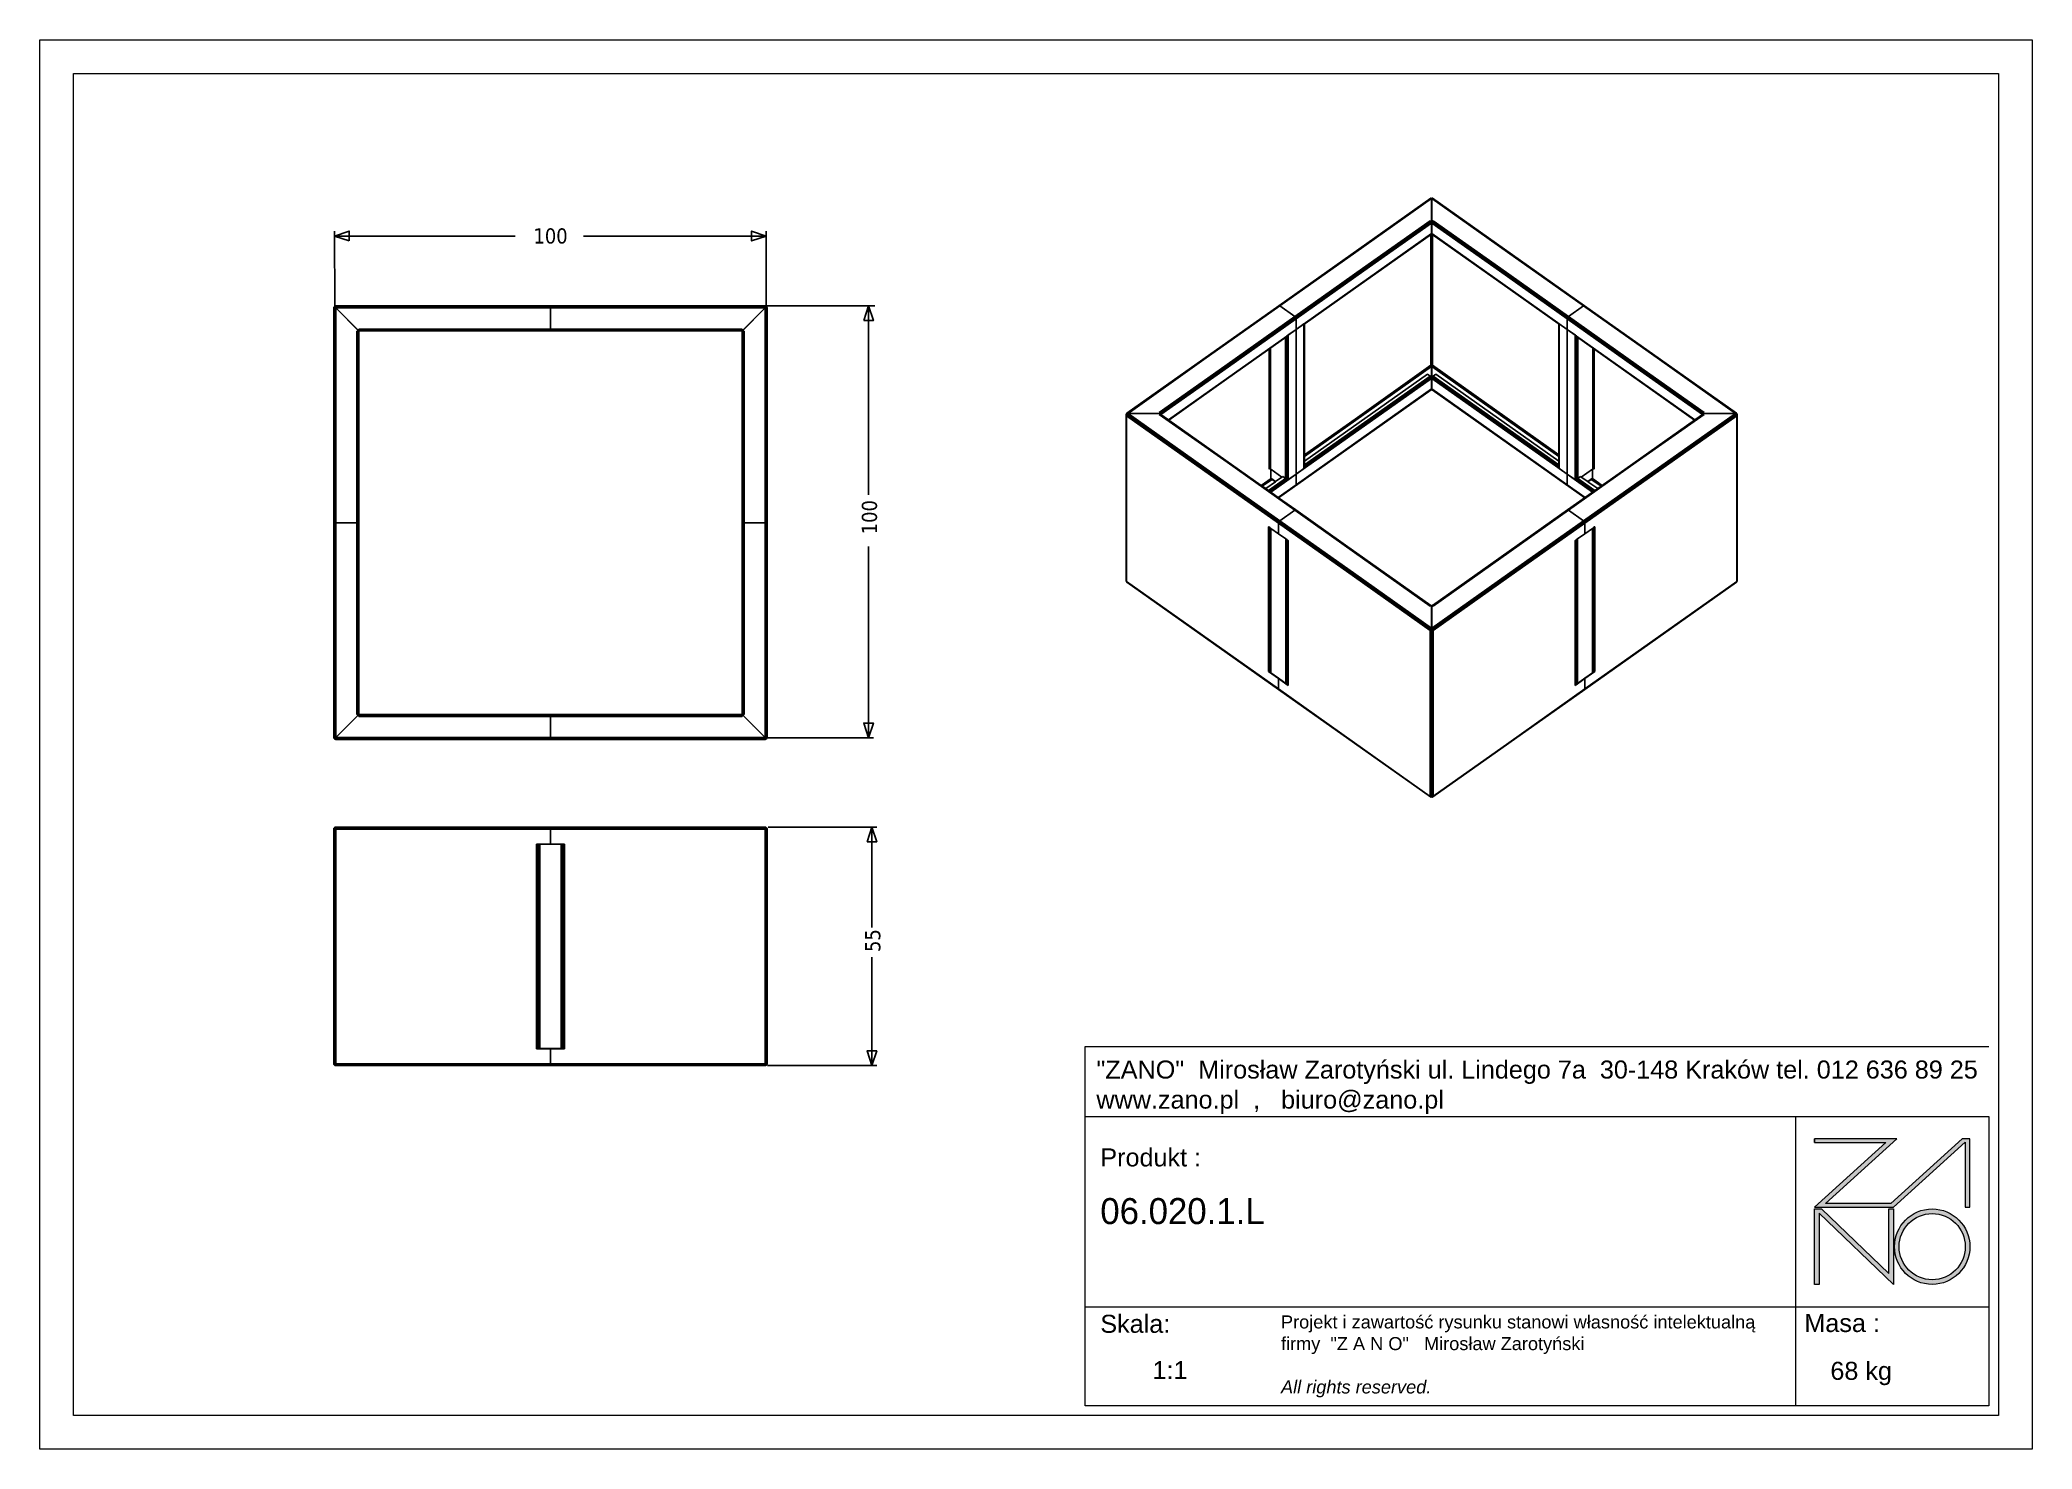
# Model space of a CAD drawing. Header units: inches. Extents: x 10 to 4608, y 5 to 3256.
import ezdxf

# ---------------------------------------------------------------- set-up
doc = ezdxf.new("R2010")
doc.units = ezdxf.units.IN
doc.header["$MEASUREMENT"] = 0
doc.layers.add('tabelka', color=155, linetype='Continuous')
doc.styles.get("Standard").update_dxf_attribs({"font": 'arial.ttf'})
doc.styles.add('Tahoma', font='tahoma.ttf')

msp = doc.modelspace()

# ---------------------------------------------------------------- texts
at = {"insert": (1149.1, 2785.3), "char_height": 35.01, "attachment_point": 7, "style": 'Tahoma'}
msp.add_mtext('100', dxfattribs=at)
at = {"char_height": 35.01, "attachment_point": 7, "rotation": 90, "style": 'Tahoma'}
for s, insert in [('100', (1942.5, 2115.3)), ('55', (1950.2, 1151.8))]:
    msp.add_mtext(s, dxfattribs=dict(at, insert=insert))
at = {"layer": 'tabelka', "lineweight": 5, "attachment_point": 1}
for s, insert, char_height, width in [('{\\fArial|b0|i0|c238|p34;"ZANO"  Mirosław Zarotyński ul. Lindego 7a  30-148 Kraków tel. 012 636 89 25\\Pwww.zano.pl  ,   biuro@zano.pl}', (2448.2, 901.4), 41.595, 2040.38), ('{\\fArial|b0|i0|c238|p34;Produkt : }', (2457.2, 698.7), 41.595, 265.273), ('{\\fCentury Gothic|b0|i0|c238|p34;06.020.1.L}', (2457.2, 584.1), 60, 849.376), ('{\\fArial|b0|i0|c238|p34;Skala: }', (2457.2, 314.9), 41.595, 191.675), ('{\\fArial|b0|i0|c238|p34;Masa :}', (4081.9, 316.7), 41.595, 200.457), ('{\\fArial|b0|i0|c238|p34;1:1}', (2577.6, 208.1), 41.595, 42.482), ('{\\fArial|b0|i0|c238|p34;68 kg}', (4141.9, 206.4), 41.595, 290.547)]:
    msp.add_mtext(s, dxfattribs=dict(at, insert=insert, char_height=char_height, width=width))
at = {"layer": 'tabelka', "color": 1, "lineweight": 5, "insert": (2874.1, 313.4), "char_height": 30, "width": 1186.12, "attachment_point": 1}
msp.add_mtext('{\\fArial|b0|i0|c0|p34;Projekt i zawartość rysunku stanowi własność intelektualną firmy \\fArial|b0|i0|c238|p34; "Z A N O"   Mirosław Zarotyński\\fArial|b0|i1|c238|p34;\\P\\PAll rights reserved.}', dxfattribs=at)

# ---------------------------------------------------------------- blocks, each defined once
blk = doc.blocks.new('zano')
at = {"layer": 'Defpoints', "lineweight": 5}
for points in [[(6270.2, 3716.2), (6270.2, 3707.4), (6434.8, 3707.4), (6270.2, 3558.4), (6452.4, 3558.4), (6617.9, 3708.2), (6617.9, 3558.4), (6628.6, 3558.4), (6628.6, 3716.2), (6610.7, 3716.2), (6446.1, 3567.2), (6295.4, 3567.2), (6459.9, 3716.2), (6270.2, 3716.2), (6270.2, 3707.4)], [(6270.2, 3554.4), (6286.2, 3554.4), (6441.7, 3405.6), (6441.7, 3554.4), (6452.4, 3554.4), (6452.4, 3380.5), (6281, 3544.6), (6281, 3380.5), (6270.2, 3380.5)]]:
    blk.add_hatch(color=251, dxfattribs=at).paths.add_polyline_path(points)
h = blk.add_hatch(color=251, dxfattribs=at)
h.paths.add_polyline_path([(6454.7, 3467.4, 1), (6628.6, 3467.4, 1)])
h.paths.add_polyline_path([(6617.9, 3467.4, -1), (6465.4, 3467.4, -1)], flags=16)
at = {"layer": 'Defpoints', "color": 251, "lineweight": 5}
blk.add_lwpolyline([(6434.8, 3707.4), (6270.2, 3558.4), (6452.4, 3558.4), (6617.9, 3708.2), (6617.9, 3558.4), (6628.6, 3558.4), (6628.6, 3716.2), (6610.7, 3716.2), (6446.1, 3567.2), (6295.4, 3567.2), (6459.9, 3716.2), (6270.2, 3716.2), (6270.2, 3707.4), (6432.1, 3707.4)], dxfattribs=at)
for points in [[(6270.2, 3716.2), (6270.2, 3707.4), (6434.8, 3707.4), (6270.2, 3558.4), (6452.4, 3558.4), (6617.9, 3708.2), (6617.9, 3558.4), (6628.6, 3558.4), (6628.6, 3716.2), (6610.7, 3716.2), (6446.1, 3567.2), (6295.4, 3567.2), (6459.9, 3716.2), (6270.2, 3716.2), (6270.2, 3707.4)], [(6270.2, 3554.4), (6286.2, 3554.4), (6441.7, 3405.6), (6441.7, 3554.4), (6452.4, 3554.4), (6452.4, 3380.5), (6281, 3544.6), (6281, 3380.5), (6270.2, 3380.5)]]:
    blk.add_lwpolyline(points, close=True, dxfattribs=at)
for radius in [87, 76.3]:
    blk.add_circle((6541.7, 3467.4), radius, dxfattribs=at)

# ---------------------------------------------------------------- linework, layer by layer
for p, q in [((2869.2, 2642.6), (3219.6, 2890.4)), ((2869.2, 2642.6), (3220, 2890.4)), ((2869.2, 2642.6), (3219.2, 2890.2)), ((3220, 2890.4), (2870.2, 2642.6)), ((2870.2, 2642.6), (3220.6, 2890.3)), ((3221.2, 2890.1), (2870.2, 2642.6)), ((3046.6, 2765.8), (3221.2, 2890.1)), ((3221.8, 2889.7), (3046.6, 2765.8)), ((3219.2, 2890.2), (3219.6, 2890.4)), ((3219.6, 2890.4), (3220, 2890.4)), ((3220, 2890.4), (3220.6, 2890.3)), ((3220.6, 2890.3), (3221.2, 2890.1)), ((3221.2, 2890.1), (3221.7, 2889.7)), ((3221.7, 2889.7), (3221.8, 2889.8)), ((3221.7, 2889.7), (3221.8, 2889.7)), ((3221.8, 2889.8), (3221.9, 2889.7)), ((3221.8, 2888.2), (3221.8, 2889.7)), ((3221.8, 2888.2), (3221.8, 2507.1)), ((3221.8, 2888.2), (3221.8, 2888.2)), ((3221.9, 2888.2), (3221.8, 2888.2)), ((3221.8, 2836.4), (3221.8, 2888.2)), ((3221.9, 2889.7), (3222.5, 2890.1)), ((3397, 2765.8), (3221.9, 2889.7)), ((3221.9, 2889.7), (3221.9, 2888.2)), ((3221.9, 2889.7), (3221.9, 2889.7)), ((3221.9, 2888.2), (3221.9, 2836.4)), ((3222.5, 2890.1), (3223.1, 2890.3)), ((3397, 2765.8), (3222.5, 2890.1)), ((3222.5, 2890.1), (3573.4, 2642.6)), ((3223.1, 2890.3), (3223.6, 2890.4)), ((3223.1, 2890.3), (3573.4, 2642.6)), ((3223.6, 2890.4), (3224.1, 2890.4)), ((3573.4, 2642.6), (3223.6, 2890.4)), ((3574.4, 2642.6), (3223.6, 2890.4)), ((3224.1, 2890.4), (3224.5, 2890.2)), ((3224.1, 2890.4), (3574.4, 2642.6)), ((3574.4, 2642.6), (3224.5, 2890.2)), ((690.4, 2642.5), (690.3, 2814.5)), ((1686.4, 2644), (1686.4, 2814.5)), ((2907.2, 2616.4), (3219.7, 2837.7)), ((2907.2, 2616.4), (3220.6, 2836.4)), ((2908.2, 2615), (3220.6, 2836.4)), ((3221.3, 2835.1), (2908.2, 2615)), ((2908.9, 2613.5), (3221.3, 2835.1)), ((2908.9, 2613.5), (3221.7, 2834.1)), ((2929.6, 2601.4), (3220.2, 2806.9)), ((2930.3, 2601.9), (3221.5, 2807.9)), ((2930.6, 2603), (3221.8, 2808.9)), ((3062.3, 2728.1), (3218.6, 2838.6)), ((3219.7, 2837.7), (3062.3, 2728.1)), ((3221.7, 2834.1), (3065.4, 2722.7)), ((3065.4, 2722.7), (3221.8, 2833.2)), ((3221.8, 2836.4), (3218.6, 2838.6)), ((3218.6, 2838.6), (3219.7, 2837.7)), ((3219.7, 2837.7), (3220.6, 2836.4)), ((3220.2, 2806.9), (3220.8, 2807.3)), ((3220.2, 2505.1), (3220.2, 2806.9)), ((3220.6, 2836.4), (3221.3, 2835.1)), ((3221, 2807.4), (3220.8, 2807.3)), ((3221.5, 2807.9), (3221, 2807.4)), ((3221, 2807.4), (3221, 2507)), ((3221.3, 2835.1), (3221.8, 2834.8)), ((3221.3, 2835.1), (3221.7, 2834.1)), ((3221.8, 2808.9), (3221.5, 2807.9)), ((3221.7, 2834.1), (3221.8, 2833.2)), ((3221.8, 2834.8), (3221.8, 2836.4)), ((3221.8, 2833.2), (3221.8, 2808.9)), ((3225, 2838.6), (3221.9, 2836.4)), ((3221.9, 2836.4), (3221.9, 2834.8)), ((3221.9, 2834.8), (3222.3, 2835.1)), ((3221.9, 2833.2), (3222, 2834.1)), ((3221.9, 2833.2), (3378.2, 2722.7)), ((3221.9, 2808.9), (3221.9, 2833.2)), ((3221.9, 2808.9), (3513.1, 2603)), ((3222.1, 2807.9), (3221.9, 2808.9)), ((3222, 2834.1), (3222.3, 2835.1)), ((3222, 2834.1), (3534.8, 2613.5)), ((3378.2, 2722.7), (3222, 2834.1)), ((3513.3, 2601.9), (3222.1, 2807.9)), ((3222.7, 2807.4), (3222.1, 2807.9)), ((3222.3, 2835.1), (3223, 2836.4)), ((3534.8, 2613.5), (3222.3, 2835.1)), ((3222.7, 2807.4), (3222.7, 2507)), ((3222.8, 2807.3), (3222.7, 2807.4)), ((3222.8, 2807.3), (3223.4, 2806.9)), ((3223, 2836.4), (3223.9, 2837.7)), ((3223, 2836.4), (3535.4, 2615)), ((3223, 2836.4), (3534.8, 2613.5)), ((3223.4, 2806.9), (3223.4, 2506.9)), ((3223.4, 2806.9), (3514, 2601.4)), ((3223.9, 2837.7), (3225, 2838.6)), ((3223.9, 2837.7), (3381.3, 2728.1)), ((3535.4, 2615), (3223.9, 2837.7)), ((3536.5, 2616.4), (3223.9, 2837.7)), ((3225, 2838.6), (3381.3, 2728.1)), ((690.3, 2803.3), (1106.5, 2803.3)), ((1264.7, 2803.2), (1686.4, 2803.2)), ((3046.6, 2765.8), (2870.2, 2642.6)), ((3046.6, 2765.8), (2871.4, 2642)), ((3572.2, 2642), (3397, 2765.8)), ((3573.4, 2642.6), (3397, 2765.8)), ((2906, 2617.5), (3062.3, 2728.1)), ((2907.2, 2616.4), (3062.3, 2728.1)), ((3065.4, 2722.7), (2908.9, 2613.5)), ((2909.1, 2612.2), (3065.4, 2722.7)), ((3534.8, 2613.5), (3378.2, 2722.7)), ((3378.2, 2722.7), (3534.5, 2612.2)), ((3381.3, 2728.1), (3537.7, 2617.5)), ((3381.3, 2728.1), (3536.5, 2616.4)), ((688.3, 2637.5), (688.7, 2639.2)), ((688.3, 2389.8), (688.3, 2637.5)), ((688.4, 2637.5), (688.3, 2637.5)), ((688.4, 2637.5), (688.3, 2389.8)), ((688.4, 2637.5), (688.7, 2637.5)), ((688.7, 2142), (688.4, 2637.5)), ((688.7, 2639.2), (689.6, 2640.7)), ((688.7, 2637.5), (689.1, 2637.5)), ((689.1, 2637.5), (688.7, 2142)), ((688.7, 2142), (688.7, 2637.5)), ((689.1, 2637.5), (689.6, 2637.5)), ((689.6, 2142), (689.1, 2637.5)), ((689.5, 2637.5), (689.1, 2637.5)), ((690.6, 2637.5), (689.5, 2637.5)), ((689.6, 2640.7), (691.1, 2641.6)), ((690.3, 2637.5), (689.6, 2637.5)), ((689.6, 2142), (689.6, 2637.5)), ((689.6, 2142), (690.3, 2637.5)), ((689.6, 2637.5), (690.6, 2637.5)), ((690.3, 2637.5), (691.1, 2142)), ((690.4, 2637.5), (690.3, 2637.5)), ((690.6, 2637.5), (690.4, 2637.5)), ((690.7, 2638.4), (690.6, 2637.5)), ((690.6, 2637.5), (690.6, 2637.5)), ((690.6, 2637.5), (690.7, 2637.5)), ((690.6, 2637.5), (690.6, 2637.5)), ((690.6, 2637.5), (690.6, 2637.5)), ((690.6, 2637.5), (690.6, 2637.5)), ((690.6, 2637.5), (691.1, 2637.5)), ((690.6, 2637.5), (690.7, 2637.5)), ((691.2, 2639.1), (690.7, 2638.4)), ((690.7, 2637.5), (690.9, 2637.5)), ((691.1, 2637.5), (690.9, 2637.5)), ((691.1, 2641.6), (692.8, 2642)), ((691.9, 2637.5), (691.1, 2142)), ((691.1, 2142), (691.1, 2637.5)), ((691.2, 2637.5), (691.1, 2637.5)), ((691.9, 2639.6), (691.2, 2639.1)), ((691.5, 2637.5), (691.2, 2637.5)), ((691.5, 2637.5), (691.9, 2637.5)), ((692.8, 2639.8), (691.9, 2639.6)), ((692.8, 2389.7), (691.9, 2637.5)), ((691.9, 2637.5), (692.8, 2637.5)), ((692.8, 2642), (940.6, 2642)), ((692.8, 2641.9), (692.8, 2642)), ((692.8, 2641.9), (940.6, 2642)), ((692.8, 2641.6), (692.8, 2641.9)), ((1188.3, 2641.6), (692.8, 2641.9)), ((692.8, 2641.2), (692.8, 2641.6)), ((692.8, 2641.6), (1188.3, 2641.6)), ((692.8, 2641.2), (1188.3, 2641.6)), ((692.8, 2640.7), (692.8, 2641.2)), ((1188.3, 2640.7), (692.8, 2641.2)), ((692.8, 2640.9), (692.8, 2641.2)), ((692.8, 2640.9), (692.8, 2640.4)), ((692.8, 2640.7), (1188.3, 2640.7)), ((1188.3, 2640.7), (692.8, 2640)), ((692.8, 2640.4), (692.8, 2640.7)), ((692.8, 2640.4), (692.8, 2640.2)), ((692.8, 2640), (692.8, 2640.2)), ((692.8, 2639.8), (692.8, 2640.2)), ((1188.3, 2639.2), (692.8, 2640)), ((692.8, 2639.8), (692.8, 2640)), ((692.8, 2639.6), (692.8, 2639.8)), ((692.8, 2639.8), (692.8, 2639.8)), ((692.8, 2639.6), (692.8, 2639.8)), ((692.8, 2639.6), (692.8, 2639.6)), ((692.8, 2639.2), (692.8, 2639.6)), ((692.8, 2639.6), (692.8, 2639.2)), ((692.8, 2639.2), (1188.3, 2639.2)), ((692.8, 2638.4), (1188.3, 2639.2)), ((692.8, 2639.1), (692.8, 2639.2)), ((692.8, 2639.1), (692.8, 2638.4)), ((692.9, 2637.5), (692.8, 2638.4)), ((940.6, 2637.5), (692.8, 2638.4)), ((746.1, 2584.1), (692.8, 2637.5)), ((692.8, 2637.5), (692.8, 2389.7)), ((692.9, 2637.5), (746.2, 2584.2)), ((940.6, 2637.5), (692.9, 2637.5)), ((940.6, 2642), (1188.3, 2641.6)), ((940.6, 2642), (1188.3, 2642)), ((1188.3, 2639.2), (940.6, 2637.5)), ((1188.3, 2637.5), (940.6, 2637.5)), ((1188.3, 2642), (1188.3, 2641.6)), ((1188.3, 2641.6), (1436.1, 2642)), ((1436.1, 2642), (1188.3, 2642)), ((1188.3, 2641.6), (1683.9, 2641.9)), ((1188.3, 2641.6), (1188.3, 2640.7)), ((1683.9, 2641.2), (1188.3, 2641.6)), ((1188.3, 2641.6), (1683.9, 2641.6)), ((1188.3, 2640.7), (1683.9, 2641.2)), ((1188.3, 2640.7), (1188.3, 2639.2)), ((1188.3, 2640.7), (1683.9, 2640.7)), ((1188.3, 2640.7), (1683.8, 2640)), ((1683.8, 2640), (1188.3, 2639.2)), ((1188.3, 2639.2), (1188.3, 2637.5)), ((1436.1, 2637.5), (1188.3, 2639.2)), ((1683.8, 2638.4), (1188.3, 2639.2)), ((1188.3, 2639.2), (1683.8, 2639.2)), ((1188.3, 2588.6), (1188.3, 2637.5)), ((1436.1, 2637.5), (1188.3, 2637.5)), ((1436.1, 2642), (1683.9, 2642)), ((1683.9, 2641.9), (1436.1, 2642)), ((1436.1, 2637.5), (1683.8, 2638.4)), ((1683.8, 2637.5), (1436.1, 2637.5)), ((1630.5, 2584.2), (1683.8, 2637.5)), ((1683.9, 2637.5), (1630.6, 2584.1)), ((1683.8, 2640), (1683.9, 2640.1)), ((1683.8, 2639.8), (1683.8, 2640)), ((1683.8, 2640), (1683.9, 2639.8)), ((1683.9, 2639.8), (1683.8, 2639.8)), ((1683.8, 2639.8), (1683.9, 2639.6)), ((1683.8, 2639.2), (1683.9, 2639.4)), ((1683.8, 2639.2), (1683.8, 2639.1)), ((1683.8, 2638.8), (1683.9, 2639.1)), ((1683.9, 2639.1), (1683.8, 2639.1)), ((1683.8, 2638.8), (1683.8, 2638.4)), ((1683.8, 2638), (1683.8, 2638.4)), ((1683.8, 2637.5), (1683.8, 2638)), ((1683.9, 2642), (1685.6, 2641.6)), ((1683.9, 2641.9), (1683.9, 2642)), ((1683.9, 2641.9), (1683.9, 2641.6)), ((1683.9, 2641.6), (1683.9, 2641.2)), ((1683.9, 2641.2), (1683.9, 2640.7)), ((1683.9, 2640.9), (1683.9, 2641.2)), ((1683.9, 2640.3), (1683.9, 2640.9)), ((1683.9, 2640.3), (1683.9, 2640.7)), ((1683.9, 2640.2), (1683.9, 2640.3)), ((1683.9, 2640.1), (1683.9, 2640.2)), ((1684.7, 2639.6), (1683.9, 2639.8)), ((1683.9, 2639.8), (1683.9, 2639.7)), ((1683.9, 2639.7), (1683.9, 2639.6)), ((1683.9, 2639.4), (1683.9, 2639.6)), ((1683.9, 2637.5), (1684.7, 2637.5)), ((1683.9, 2389.7), (1683.9, 2637.5)), ((1683.9, 2389.7), (1684.7, 2637.5)), ((1685.5, 2639.1), (1684.7, 2639.6)), ((1685.5, 2637.5), (1684.7, 2637.5)), ((1684.7, 2637.5), (1685.6, 2142)), ((1685.9, 2638.4), (1685.5, 2639.1)), ((1685.6, 2637.5), (1685.5, 2637.5)), ((1685.6, 2641.6), (1687, 2640.7)), ((1685.6, 2142), (1686.4, 2637.5)), ((1685.6, 2637.5), (1685.6, 2142)), ((1685.6, 2637.5), (1685.9, 2637.5)), ((1685.9, 2637.5), (1685.6, 2637.5)), ((1686.1, 2637.5), (1685.9, 2638.4)), ((1685.9, 2637.5), (1686.1, 2637.5)), ((1685.9, 2637.5), (1685.9, 2637.5)), ((1685.9, 2637.5), (1686.1, 2637.5)), ((1686.1, 2637.5), (1686.1, 2637.5)), ((1687.2, 2637.5), (1686.1, 2637.5)), ((1686.1, 2637.5), (1687, 2637.5)), ((1686.1, 2637.5), (1686.4, 2637.5)), ((1686.2, 2642), (1937.2, 2642)), ((1686.2, 2642), (1933.3, 2642)), ((1686.4, 2637.5), (1687, 2637.5)), ((1687, 2142), (1686.4, 2637.5)), ((1687, 2640.7), (1688, 2639.2)), ((1687, 2637.5), (1687.6, 2637.5)), ((1687, 2637.5), (1687, 2142)), ((1687, 2142), (1687.6, 2637.5)), ((1687.2, 2637.5), (1687.6, 2637.5)), ((1687.6, 2637.5), (1688, 2637.5)), ((1687.6, 2637.5), (1688, 2142)), ((1688, 2639.2), (1688.3, 2637.5)), ((1688, 2637.5), (1688.3, 2637.5)), ((1688, 2142), (1688.3, 2637.5)), ((1688, 2637.5), (1688, 2142)), ((1688.3, 2637.5), (1688.3, 2389.8)), ((1688.3, 2637.5), (1688.3, 2637.5)), ((1688.3, 2637.5), (1688.3, 2389.8)), ((1922.4, 2642), (1922.4, 2206.6)), ((2869.2, 2642.6), (2518.4, 2394.7)), ((2518.8, 2394.9), (2869.2, 2642.6)), ((2870.2, 2642.6), (2519.3, 2394.9)), ((2869.2, 2642.6), (2519.3, 2394.9)), ((2519.8, 2394.8), (2870.2, 2642.6)), ((2520.4, 2394.6), (2870.2, 2642.6)), ((2870.2, 2642.6), (2696.2, 2518.1)), ((2871.4, 2642), (2696.2, 2518.1)), ((2869.2, 2642.6), (2870.2, 2642.6)), ((2870.2, 2642.6), (2871.4, 2642)), ((2906, 2617.5), (2871.4, 2642)), ((3537.7, 2617.5), (3572.2, 2642)), ((3573.4, 2642.6), (3572.2, 2642)), ((3747.4, 2518.1), (3572.2, 2642)), ((3574.4, 2642.6), (3573.4, 2642.6)), ((3747.4, 2518.1), (3573.4, 2642.6)), ((3923.2, 2394.6), (3573.4, 2642.6)), ((3573.4, 2642.6), (3923.8, 2394.8)), ((3924.3, 2394.9), (3573.4, 2642.6)), ((3574.4, 2642.6), (3925.2, 2394.7)), ((3574.4, 2642.6), (3924.8, 2394.9)), ((3574.4, 2642.6), (3924.3, 2394.9)), ((719.5, 2610.8), (719.5, 2610.9)), ((741.7, 2584.1), (743.2, 2584.1)), ((741.7, 2363.1), (741.7, 2584.1)), ((743.2, 2584.1), (741.7, 2363.1)), ((743.2, 2584.1), (744.5, 2584.1)), ((743.4, 2142), (743.2, 2584.1)), ((743.4, 2142), (744.5, 2584.1)), ((744.5, 2584.1), (745.5, 2584.1)), ((744.8, 2142), (744.5, 2584.1)), ((745.5, 2584.1), (744.8, 2142)), ((745.5, 2584.1), (746, 2584.1)), ((745.8, 2142), (745.5, 2584.1)), ((745.8, 2142), (746, 2584.1)), ((746, 2584.1), (746.1, 2584.1)), ((746, 2584.1), (746.1, 2363.8)), ((1158, 2584.2), (746.1, 2584.1)), ((746.1, 2584.1), (746.1, 2363.8)), ((746.2, 2587.1), (746.2, 2588.6)), ((746.2, 2588.6), (967.3, 2588.6)), ((746.2, 2587.1), (967.3, 2588.6)), ((746.2, 2585.8), (746.2, 2587.1)), ((1188.3, 2585.5), (746.2, 2587.1)), ((1188.3, 2586.9), (746.2, 2587.1)), ((746.2, 2584.8), (746.2, 2585.8)), ((746.2, 2585.8), (1188.3, 2585.5)), ((746.2, 2585.8), (1188.3, 2584.5)), ((746.2, 2584.4), (746.2, 2584.8)), ((1188.3, 2584.5), (746.2, 2584.8)), ((746.2, 2584.4), (1188.3, 2584.5)), ((746.2, 2584.2), (746.2, 2584.4)), ((967.3, 2584.2), (746.2, 2584.4)), ((746.2, 2584.2), (967.3, 2584.2)), ((967.3, 2588.6), (1188.3, 2588.6)), ((967.3, 2588.6), (1188.3, 2586.9)), ((1188.3, 2584.5), (967.3, 2584.2)), ((967.3, 2584.2), (1158, 2584.2)), ((1158, 2584.2), (1188.3, 2584.2)), ((1188.3, 2588.6), (1188.3, 2586.9)), ((1188.3, 2588.6), (1409.4, 2588.6)), ((1188.3, 2586.9), (1409.4, 2588.6)), ((1188.3, 2586.9), (1630.5, 2587.1)), ((1188.3, 2586.9), (1188.3, 2585.5)), ((1188.3, 2586.9), (1630.5, 2585.8)), ((1188.3, 2585.5), (1630.5, 2585.8)), ((1188.3, 2585.5), (1188.3, 2584.5)), ((1630.5, 2584.8), (1188.3, 2585.5)), ((1188.3, 2584.5), (1630.5, 2584.8)), ((1188.3, 2584.5), (1188.3, 2584.2)), ((1409.4, 2584.2), (1188.3, 2584.5)), ((1188.3, 2584.5), (1630.5, 2584.4)), ((1188.3, 2584.2), (1409.4, 2584.2)), ((1409.4, 2588.6), (1630.5, 2588.6)), ((1630.5, 2587.1), (1409.4, 2588.6)), ((1630.5, 2584.4), (1409.4, 2584.2)), ((1409.4, 2584.2), (1630.5, 2584.2)), ((1630.5, 2588.6), (1630.5, 2587.1)), ((1630.5, 2587.1), (1630.5, 2585.8)), ((1630.5, 2585.8), (1630.5, 2584.8)), ((1630.5, 2584.8), (1630.5, 2584.4)), ((1630.5, 2584.4), (1630.5, 2584.2)), ((1630.5, 2584.2), (1630.5, 2584.2)), ((1630.6, 2363.1), (1630.5, 2584.2)), ((1630.6, 2584.1), (1630.7, 2584.1)), ((1630.6, 2363.1), (1630.7, 2584.1)), ((1630.6, 2584.1), (1630.6, 2363.1)), ((1630.7, 2584.1), (1631.2, 2584.1)), ((1630.7, 2584.1), (1630.9, 2142)), ((1630.9, 2142), (1631.2, 2584.1)), ((1632.1, 2584.1), (1630.9, 2142)), ((1631.2, 2584.1), (1632.1, 2584.1)), ((1632.1, 2584.1), (1631.9, 2142)), ((1631.9, 2142), (1633.5, 2584.1)), ((1632.1, 2584.1), (1633.5, 2584.1)), ((1633.3, 2142), (1633.5, 2584.1)), ((1633.5, 2584.1), (1635, 2584.1)), ((1633.5, 2584.1), (1635, 2363.1)), ((1635, 2584.1), (1635, 2363.1)), ((1657.1, 2610.9), (1657.3, 2610.9)), ((2907.2, 2616.4), (2594.5, 2395.6)), ((2908.2, 2615), (2594.5, 2395.6)), ((2595.9, 2394.7), (2908.2, 2615)), ((2595.9, 2394.7), (2908.9, 2613.5)), ((2596.4, 2392), (2908.9, 2613.5)), ((2908.9, 2613.5), (2596.5, 2393.3)), ((2749.7, 2507), (2906, 2617.5)), ((2749.7, 2507), (2907.2, 2616.4)), ((2908.9, 2613.5), (2752.8, 2501.6)), ((2752.8, 2501.6), (2909.1, 2612.2)), ((2890, 2574.3), (2909, 2587.7)), ((2891, 2574.8), (2890, 2574.3)), ((2909.1, 2587.6), (2891, 2574.8)), ((2891, 2241.4), (2891, 2574.8)), ((2906, 2617.5), (2907.2, 2616.4)), ((2907.2, 2616.4), (2908.2, 2615)), ((2908.2, 2615), (2908.9, 2613.5)), ((2908.9, 2613.5), (2909.1, 2612.2)), ((2909, 2587.7), (2909.1, 2587.8)), ((2909, 2587.7), (2909.1, 2587.6)), ((2909.1, 2612.2), (2909.1, 2587.8)), ((2927.9, 2601.1), (2909.1, 2587.8)), ((2927.2, 2600.4), (2909.1, 2587.6)), ((2909.1, 2254.1), (2909.1, 2587.6)), ((2927.9, 2601.1), (2927.2, 2600.4)), ((2927.2, 2600.4), (2927.2, 2266.9)), ((2928.2, 2601.3), (2927.9, 2601.1)), ((2928.5, 2601.5), (2928.2, 2601.3)), ((2928.2, 2601.3), (2928.2, 2267.9)), ((2930.6, 2603), (2928.5, 2601.5)), ((2928.5, 2601.5), (2928.6, 2601.4)), ((2928.5, 2298.8), (2928.5, 2601.5)), ((2928.6, 2601.4), (2930.5, 2602.8)), ((2928.6, 2601.4), (2929.6, 2601.4)), ((2929.6, 2601.4), (2930.3, 2601.9)), ((2930.3, 2601.9), (2930.5, 2602.8)), ((2930.5, 2602.8), (2930.6, 2603)), ((3513.1, 2603), (3513.1, 2602.8)), ((3513.1, 2603), (3515.1, 2601.5)), ((3515, 2601.4), (3513.1, 2602.8)), ((3513.1, 2602.8), (3513.3, 2601.9)), ((3513.3, 2601.9), (3514, 2601.4)), ((3514, 2601.4), (3515, 2601.4)), ((3515, 2601.4), (3515.1, 2601.5)), ((3515.1, 2601.5), (3515.1, 2298.8)), ((3515.1, 2601.5), (3515.5, 2601.3)), ((3515.5, 2267.9), (3515.5, 2601.3)), ((3515.5, 2601.3), (3515.8, 2601.1)), ((3516.4, 2600.4), (3515.8, 2601.1)), ((3515.8, 2601.1), (3534.5, 2587.8)), ((3516.4, 2266.9), (3516.4, 2600.4)), ((3534.5, 2587.6), (3516.4, 2600.4)), ((3534.8, 2613.5), (3534.5, 2612.2)), ((3534.5, 2612.2), (3534.5, 2587.8)), ((3534.5, 2612.2), (3690.8, 2501.6)), ((3534.7, 2587.7), (3534.5, 2587.8)), ((3534.7, 2587.7), (3534.5, 2587.6)), ((3534.5, 2254.1), (3534.5, 2587.6)), ((3552.6, 2574.8), (3534.5, 2587.6)), ((3553.6, 2574.3), (3534.7, 2587.7)), ((3535.4, 2615), (3534.8, 2613.5)), ((3534.8, 2613.5), (3847.2, 2393.3)), ((3690.8, 2501.6), (3534.8, 2613.5)), ((3534.8, 2613.5), (3847.2, 2392)), ((3536.5, 2616.4), (3535.4, 2615)), ((3535.4, 2615), (3847.8, 2394.7)), ((3847.2, 2393.3), (3535.4, 2615)), ((3537.7, 2617.5), (3536.5, 2616.4)), ((3536.5, 2616.4), (3694, 2507)), ((3536.5, 2616.4), (3849.1, 2395.6)), ((3536.5, 2616.4), (3847.8, 2394.7)), ((3537.7, 2617.5), (3694, 2507)), ((3552.6, 2574.8), (3552.6, 2241.4)), ((3553.6, 2574.3), (3552.6, 2574.8)), ((2614.3, 2379.4), (2887.7, 2572.6)), ((2887.4, 2571.6), (2614.9, 2378.9)), ((2615, 2378.9), (2847, 2543)), ((2847, 2543), (2847.8, 2543.5)), ((2847, 2267.6), (2847, 2543)), ((2847.8, 2543.5), (2848.6, 2544.1)), ((2847.8, 2267.7), (2847.8, 2543.5)), ((2848.6, 2544.1), (2849.5, 2544.7)), ((2848.6, 2267.8), (2848.6, 2544.1)), ((2849.5, 2544.7), (2850.2, 2545.2)), ((2849.5, 2267.7), (2849.5, 2544.7)), ((2850.2, 2545.2), (2884.8, 2569.7)), ((2850.2, 2545.2), (2850.2, 2265.8)), ((2884.8, 2569.7), (2886.2, 2570.7)), ((2884.8, 2243.9), (2884.8, 2569.7)), ((2886.2, 2570.7), (2886.7, 2571.1)), ((2886.2, 2242.4), (2886.2, 2570.7)), ((2887.4, 2571.6), (2886.7, 2571.1)), ((2887.7, 2572.6), (2887.4, 2571.6)), ((2887.7, 2572.6), (2887.9, 2572.8)), ((2887.9, 2572.8), (2889.6, 2574)), ((2887.9, 2572.8), (2887.9, 2240.4)), ((2889.6, 2574), (2890, 2574.3)), ((2889.6, 2240.7), (2889.6, 2574)), ((3554, 2574), (3553.6, 2574.3)), ((3554, 2574), (3554, 2240.7)), ((3555.7, 2572.8), (3554, 2574)), ((3555.7, 2240.4), (3555.7, 2572.8)), ((3556, 2572.6), (3555.7, 2572.8)), ((3556, 2572.6), (3829.3, 2379.4)), ((3556.2, 2571.6), (3556, 2572.6)), ((3556.9, 2571.1), (3556.2, 2571.6)), ((3556.2, 2571.6), (3828.7, 2378.9)), ((3556.9, 2571.1), (3557.4, 2570.7)), ((3557.4, 2570.7), (3557.4, 2242.4)), ((3557.4, 2570.7), (3558.9, 2569.7)), ((3558.9, 2569.7), (3558.9, 2243.9)), ((3558.9, 2569.7), (3593.4, 2545.2)), ((3593.4, 2265.8), (3593.4, 2545.2)), ((3593.4, 2545.2), (3594.2, 2544.7)), ((3594.2, 2544.7), (3594.2, 2269.5)), ((3594.2, 2544.7), (3595, 2544.1)), ((3595, 2544.1), (3595, 2268.9)), ((3595, 2544.1), (3595.9, 2543.5)), ((3595.9, 2543.5), (3595.9, 2267.7)), ((3595.9, 2543.5), (3596.6, 2543)), ((3596.6, 2543), (3596.6, 2267.6)), ((3596.6, 2543), (3828.7, 2378.9)), ((2696.2, 2518.1), (2520.4, 2394.6)), ((2696.2, 2518.1), (2521.1, 2394.2)), ((2593.3, 2396.5), (2749.7, 2507)), ((2594.5, 2395.6), (2749.7, 2507)), ((2752.8, 2501.6), (2596.4, 2392)), ((2597.1, 2391.5), (2752.8, 2501.6)), ((2928.5, 2298.1), (3220.3, 2504.8)), ((3220.4, 2504.4), (2928.5, 2298)), ((2928.5, 2297.1), (3220.5, 2504)), ((3220.5, 2504), (2928.5, 2298)), ((3220.7, 2503.6), (2928.5, 2297)), ((2928.5, 2297), (3220.9, 2503.3)), ((3220.9, 2503.3), (2928.5, 2296.1)), ((3221.2, 2502.9), (2928.5, 2296)), ((3221.5, 2502.6), (2928.5, 2295.9)), ((3212.3, 2484.8), (2928.5, 2284.1)), ((3045, 2381.2), (3220.2, 2505.1)), ((3220.3, 2504.8), (3045, 2381.2)), ((3046.6, 2378.5), (3221.5, 2502.6)), ((3221.8, 2502.4), (3046.6, 2378.5)), ((3212.3, 2484.8), (3218.6, 2480.3)), ((3221, 2505.4), (3220.2, 2505.1)), ((3220.2, 2505.1), (3220.3, 2504.8)), ((3220.3, 2504.8), (3220.4, 2504.4)), ((3220.4, 2504.4), (3220.5, 2504)), ((3220.5, 2504), (3220.7, 2503.6)), ((3220.7, 2503.6), (3220.9, 2503.3)), ((3220.9, 2503.3), (3221.2, 2502.9)), ((3221, 2507), (3221.8, 2507.1)), ((3221, 2507), (3221, 2505.4)), ((3221.8, 2505.6), (3221, 2505.4)), ((3221.2, 2502.9), (3221.5, 2502.6)), ((3221.5, 2502.6), (3221.8, 2502.4)), ((3221.8, 2505.6), (3221.8, 2507.1)), ((3222.7, 2505.4), (3221.8, 2505.6)), ((3221.8, 2475), (3221.8, 2502.4)), ((3221.9, 2502.4), (3222.5, 2502.9)), ((3515.1, 2295), (3221.9, 2502.4)), ((3221.9, 2502.4), (3221.9, 2475)), ((3222.5, 2502.9), (3223, 2503.6)), ((3515.1, 2296), (3222.5, 2502.9)), ((3222.7, 2507), (3223.4, 2506.9)), ((3222.7, 2507), (3222.7, 2505.4)), ((3223.4, 2505.1), (3222.7, 2505.4)), ((3223, 2503.6), (3223.3, 2504.4)), ((3515.1, 2297), (3223, 2503.6)), ((3223.3, 2504.4), (3223.4, 2505.1)), ((3515.1, 2298), (3223.3, 2504.4)), ((3223.4, 2506.9), (3223.4, 2505.1)), ((3223.4, 2505.1), (3515.1, 2298.8)), ((3225, 2480.3), (3231.3, 2484.8)), ((3515.1, 2284.1), (3231.3, 2484.8)), ((3847.2, 2392), (3690.8, 2501.6)), ((3690.8, 2501.6), (3846.5, 2391.5)), ((3694, 2507), (3850.3, 2396.5)), ((3849.1, 2395.6), (3694, 2507)), ((3922.6, 2394.2), (3747.4, 2518.1)), ((3747.4, 2518.1), (3923.2, 2394.6)), ((3220.3, 2448.5), (2868.4, 2199.7)), ((2908.9, 2228.5), (3221.7, 2449.9)), ((3218.6, 2480.3), (2928.5, 2275.2)), ((3219.8, 2479.2), (2928.6, 2273.3)), ((2929.6, 2271.9), (3220.8, 2477.8)), ((3221.5, 2476.3), (2930.3, 2270.4)), ((3221.8, 2475), (2930.6, 2269.1)), ((2991.2, 2286.7), (3220.2, 2448.6)), ((3221.8, 2450.6), (3065.4, 2340.1)), ((3221.7, 2449.9), (3065.4, 2340.1)), ((3218.6, 2480.3), (3219.8, 2479.2)), ((3219.8, 2479.2), (3220.8, 2477.8)), ((3220.2, 2448.6), (3221.3, 2449.3)), ((3220.2, 2448.6), (3220.3, 2448.5)), ((3221.4, 2449.3), (3220.3, 2448.5)), ((3220.8, 2477.8), (3221.5, 2476.3)), ((3221.7, 2449.9), (3221.3, 2449.3)), ((3221.4, 2449.3), (3221.3, 2449.3)), ((3221.8, 2449.6), (3221.4, 2449.3)), ((3221.5, 2476.3), (3221.8, 2475)), ((3221.8, 2450.6), (3221.7, 2449.9)), ((3221.8, 2475), (3221.8, 2450.6)), ((3221.8, 2474.1), (3221.9, 2474.2)), ((3221.8, 2449.6), (3221.8, 2450.6)), ((3221.9, 2449.5), (3221.8, 2449.6)), ((3221.9, 2475), (3222.1, 2476.3)), ((3221.9, 2450.6), (3221.9, 2475)), ((3513.1, 2269.1), (3221.9, 2475)), ((3222, 2449.9), (3221.9, 2450.6)), ((3378.2, 2340.1), (3221.9, 2450.6)), ((3221.9, 2450.6), (3221.9, 2449.5)), ((3222.2, 2449.3), (3221.9, 2449.5)), ((3222.3, 2449.3), (3222, 2449.9)), ((3222, 2449.9), (3378.2, 2340.1)), ((3534.8, 2228.5), (3222, 2449.9)), ((3222.1, 2476.3), (3222.8, 2477.8)), ((3513.3, 2270.4), (3222.1, 2476.3)), ((3222.3, 2449.3), (3222.2, 2449.3)), ((3223.3, 2448.5), (3222.2, 2449.3)), ((3222.3, 2449.3), (3223.4, 2448.6)), ((3222.8, 2477.8), (3223.8, 2479.2)), ((3222.8, 2477.8), (3514, 2271.9)), ((3223.3, 2448.5), (3223.4, 2448.6)), ((3575.3, 2199.7), (3223.3, 2448.5)), ((3223.4, 2448.6), (3534.8, 2228.5)), ((3223.4, 2448.6), (3535.4, 2228)), ((3223.8, 2479.2), (3225, 2480.3)), ((3515, 2273.3), (3223.8, 2479.2)), ((3515.1, 2275.2), (3225, 2480.3)), ((2516.6, 2391.1), (2516.9, 2392.3)), ((2516.9, 2389.9), (2516.6, 2391.1)), ((2516.6, 2391.1), (2516.6, 2008.4)), ((2516.9, 2392.3), (2517.9, 2393.3)), ((2518.1, 2394.3), (2517.9, 2393.9)), ((2517.9, 2393.9), (2519.5, 2392.7)), ((2518.6, 2392.7), (2517.9, 2393.9)), ((2517.9, 2393.9), (2517.9, 2393.3)), ((2518.6, 2392.7), (2517.9, 2393.3)), ((2518.4, 2394.7), (2518.1, 2394.3)), ((2518.1, 2390.2), (2518.4, 2390.9)), ((2518.8, 2394.9), (2518.4, 2394.7)), ((2519.5, 2392.7), (2518.4, 2394.7)), ((2518.4, 2394.7), (2519.8, 2393.1)), ((2518.4, 2390.9), (2518.8, 2391.7)), ((2869.2, 2143.9), (2518.4, 2390.9)), ((2518.4, 2390.9), (2868.5, 2142.4)), ((2519.2, 2392.3), (2518.6, 2392.7)), ((2519.5, 2392.7), (2518.6, 2392.7)), ((2519.3, 2394.9), (2518.8, 2394.9)), ((2518.8, 2391.7), (2519.2, 2392.3)), ((2869.2, 2143.9), (2518.8, 2391.7)), ((2519.2, 2392.3), (2519.3, 2392.4)), ((2519.9, 2393.1), (2519.3, 2394.9)), ((2519.8, 2394.8), (2519.3, 2394.9)), ((2519.3, 2394.9), (2520.2, 2393.4)), ((2519.3, 2392.4), (2519.5, 2392.7)), ((2869.2, 2143.9), (2519.3, 2392.4)), ((2519.3, 2392.4), (2870.2, 2145.3)), ((2519.5, 2392.7), (2519.8, 2393.1)), ((2520.4, 2394.6), (2519.8, 2394.8)), ((2870.2, 2145.3), (2519.8, 2393.1)), ((2519.8, 2393.1), (2519.9, 2393.1)), ((2519.9, 2393.1), (2520.2, 2393.4)), ((2520.2, 2393.4), (2520.4, 2393.7)), ((2520.4, 2393.7), (2520.4, 2394.6)), ((2521.1, 2394.2), (2520.4, 2394.6)), ((2520.4, 2394.6), (2520.8, 2394)), ((2520.4, 2393.7), (2520.8, 2394)), ((2520.4, 2393.7), (2870.2, 2145.3)), ((2696.2, 2270.3), (2520.4, 2393.7)), ((2520.8, 2394), (2521.1, 2394.2)), ((2596.5, 2394.2), (2521.1, 2394.2)), ((2521.1, 2394.2), (2696.2, 2270.3)), ((2521.1, 2394.2), (2596.5, 2394.2)), ((2521.1, 2394.2), (2521.1, 2394.2)), ((2593.3, 2396.5), (2594.5, 2395.6)), ((2596.5, 2394.2), (2593.3, 2391.9)), ((2593.3, 2391.9), (2594.4, 2392.5)), ((2749.7, 2281.4), (2593.3, 2391.9)), ((2594.4, 2392.5), (2595.4, 2392.6)), ((2594.4, 2392.5), (2749.7, 2281.4)), ((2907.2, 2171.5), (2594.4, 2392.5)), ((2594.5, 2395.6), (2595.9, 2394.7)), ((2595.4, 2392.6), (2596.1, 2392.3)), ((2907.2, 2171.5), (2595.4, 2392.6)), ((2828.4, 2228), (2595.4, 2392.6)), ((2595.9, 2394.7), (2596.5, 2394.2)), ((2596.1, 2392.3), (2596.2, 2392.4)), ((2596.1, 2392.3), (2596.3, 2392.1)), ((2596.2, 2392.4), (2596.5, 2392.6)), ((2596.3, 2392.1), (2596.2, 2392.4)), ((2596.3, 2392.1), (2596.4, 2392)), ((2596.4, 2392), (2597.1, 2391.5)), ((2596.5, 2394.2), (2596.5, 2394.2)), ((2596.5, 2393.3), (2596.5, 2394.2)), ((2596.5, 2392.6), (2596.5, 2393.3)), ((2597.1, 2391.5), (2614.3, 2379.4)), ((3535.4, 2171.5), (3849.2, 2392.5)), ((3536.5, 2171.5), (3849.2, 2392.5)), ((3923.2, 2393.7), (3573.4, 2145.3)), ((3923.8, 2393.1), (3573.4, 2145.3)), ((3573.4, 2145.3), (3924.3, 2392.4)), ((3574.4, 2143.9), (3924.3, 2392.4)), ((3924.8, 2391.7), (3574.4, 2143.9)), ((3574.4, 2143.9), (3925.2, 2390.9)), ((3925.2, 2390.9), (3575.1, 2142.4)), ((3848.3, 2392.6), (3617.8, 2229.7)), ((3849.2, 2392.5), (3694, 2281.4)), ((3850.3, 2391.9), (3694, 2281.4)), ((3747.4, 2270.3), (3922.6, 2394.2)), ((3747.4, 2270.3), (3923.2, 2393.7)), ((3829.3, 2379.4), (3846.5, 2391.5)), ((3846.5, 2391.5), (3847.2, 2392)), ((3847.2, 2394.2), (3847.8, 2394.7)), ((3847.2, 2394.2), (3847.2, 2394.2)), ((3850.3, 2391.9), (3847.2, 2394.2)), ((3847.2, 2394.2), (3847.2, 2393.3)), ((3847.2, 2394.2), (3848.2, 2394.2)), ((3848.2, 2394.2), (3847.2, 2394.2)), ((3847.2, 2393.3), (3847.2, 2392.6)), ((3847.2, 2392.6), (3847.4, 2392.4)), ((3847.2, 2392), (3847.3, 2392.1)), ((3847.4, 2392.4), (3847.3, 2392.1)), ((3847.3, 2392.1), (3847.6, 2392.3)), ((3847.4, 2392.4), (3847.6, 2392.3)), ((3847.6, 2392.3), (3848.3, 2392.6)), ((3847.8, 2394.7), (3849.1, 2395.6)), ((3848.2, 2394.2), (3848.2, 2394.2)), ((3848.2, 2394.2), (3848.3, 2394.2)), ((3848.5, 2394.2), (3848.2, 2394.2)), ((3848.5, 2394.2), (3848.3, 2394.2)), ((3848.3, 2394.2), (3849.4, 2394.2)), ((3848.3, 2392.6), (3849.2, 2392.5)), ((3849.3, 2394.2), (3848.5, 2394.2)), ((3849.1, 2395.6), (3850.3, 2396.5)), ((3849.2, 2392.5), (3850.3, 2391.9)), ((3849.3, 2394.2), (3849.4, 2394.2)), ((3849.6, 2394.2), (3849.3, 2394.2)), ((3849.4, 2394.2), (3849.6, 2394.2)), ((3849.6, 2394.2), (3849.6, 2394.2)), ((3849.6, 2394.2), (3920.4, 2394.2)), ((3920.5, 2394.2), (3849.6, 2394.2)), ((3920.4, 2394.2), (3920.5, 2394.2)), ((3920.4, 2394.2), (3920.9, 2394.2)), ((3921, 2394.2), (3920.5, 2394.2)), ((3921, 2394.2), (3920.9, 2394.2)), ((3920.9, 2394.2), (3921.3, 2394.2)), ((3921.4, 2394.2), (3921, 2394.2)), ((3921.4, 2394.2), (3921.3, 2394.2)), ((3921.3, 2394.2), (3921.4, 2394.2)), ((3921.5, 2394.2), (3921.4, 2394.2)), ((3921.4, 2394.2), (3921.7, 2394.2)), ((3921.5, 2394.2), (3921.4, 2394.2)), ((3921.8, 2394.2), (3921.5, 2394.2)), ((3921.8, 2394.2), (3921.7, 2394.2)), ((3921.8, 2394.2), (3921.7, 2394.2)), ((3921.7, 2394.2), (3921.7, 2394.2)), ((3921.9, 2394.2), (3921.7, 2394.2)), ((3922, 2394.2), (3921.8, 2394.2)), ((3921.8, 2394.2), (3921.8, 2394.2)), ((3922, 2394.2), (3921.9, 2394.2)), ((3921.9, 2394.2), (3922, 2394.2)), ((3922, 2394.2), (3922.1, 2394.2)), ((3922, 2394.2), (3922.6, 2394.2)), ((3922, 2394.2), (3922.1, 2394.2)), ((3922.6, 2394.2), (3922.1, 2394.2)), ((3923.2, 2394.6), (3922.6, 2394.2)), ((3922.6, 2394.2), (3922.6, 2394.2)), ((3922.6, 2394.2), (3922.8, 2394)), ((3922.8, 2394), (3923.2, 2394.6)), ((3922.8, 2394), (3923.1, 2393.8)), ((3923.2, 2394.6), (3923.1, 2393.8)), ((3923.1, 2393.8), (3923.2, 2393.7)), ((3923.7, 2394.8), (3923.2, 2394.6)), ((3923.2, 2393.6), (3923.8, 2394.7)), ((3923.2, 2393.7), (3923.2, 2393.6)), ((3923.2, 2393.6), (3923.4, 2393.5)), ((3923.8, 2394.7), (3923.4, 2393.5)), ((3923.4, 2393.5), (3923.5, 2393.4)), ((3923.5, 2393.4), (3924.1, 2394.5)), ((3923.5, 2393.4), (3923.6, 2393.3)), ((3924.1, 2394.4), (3923.6, 2393.3)), ((3923.6, 2393.2), (3924.4, 2394.3)), ((3923.6, 2393.3), (3923.6, 2393.2)), ((3923.6, 2393.2), (3923.8, 2393.1)), ((3923.7, 2394.8), (3923.8, 2394.7)), ((3923.8, 2394.8), (3923.7, 2394.8)), ((3924.3, 2394.9), (3923.8, 2394.8)), ((3923.8, 2394.8), (3923.8, 2394.7)), ((3923.8, 2393.1), (3923.9, 2392.9)), ((3924.8, 2394.8), (3923.9, 2392.9)), ((3923.9, 2392.9), (3924.8, 2394)), ((3923.9, 2392.9), (3924.1, 2392.7)), ((3924.1, 2394.5), (3924.3, 2394.9)), ((3924.3, 2394.9), (3924.1, 2394.4)), ((3924.1, 2394.5), (3924.1, 2394.4)), ((3924.1, 2394.4), (3924.4, 2394.3)), ((3924.8, 2394), (3924.1, 2392.7)), ((3924.1, 2392.7), (3925.1, 2393.8)), ((3924.1, 2392.7), (3924.2, 2392.5)), ((3924.2, 2392.5), (3925.7, 2393.9)), ((3925.1, 2393.8), (3924.2, 2392.5)), ((3924.2, 2392.5), (3924.3, 2392.5)), ((3924.6, 2394.6), (3924.3, 2394.9)), ((3924.7, 2394.9), (3924.3, 2394.9)), ((3924.3, 2394.9), (3924.3, 2394.9)), ((3925, 2392.7), (3924.3, 2392.5)), ((3924.3, 2392.5), (3924.3, 2392.4)), ((3924.3, 2392.4), (3924.4, 2392.3)), ((3924.4, 2394.3), (3924.6, 2394.6)), ((3925, 2392.7), (3924.4, 2392.3)), ((3924.4, 2392.3), (3924.8, 2391.7)), ((3924.6, 2394.6), (3924.8, 2394.8)), ((3924.7, 2394.9), (3924.8, 2394.8)), ((3924.8, 2394.9), (3924.7, 2394.9)), ((3925.2, 2394.7), (3924.8, 2394.9)), ((3924.8, 2394.9), (3924.8, 2394.8)), ((3924.8, 2394), (3925, 2394.4)), ((3925, 2394.3), (3924.8, 2394)), ((3924.8, 2394), (3924.8, 2394)), ((3924.8, 2391.7), (3925.2, 2390.9)), ((3925, 2394.4), (3925.2, 2394.7)), ((3925.2, 2394.7), (3925, 2394.3)), ((3925, 2394.3), (3925, 2394.4)), ((3925.5, 2393.5), (3925, 2392.7)), ((3925.8, 2393.3), (3925, 2392.7)), ((3925.1, 2393.8), (3925.3, 2394.1)), ((3925.4, 2394.1), (3925.1, 2393.8)), ((3925.1, 2393.8), (3925.1, 2393.8)), ((3925.5, 2394.3), (3925.2, 2394.7)), ((3925.2, 2390.9), (3925.5, 2390.2)), ((3925.3, 2394.1), (3925.5, 2394.3)), ((3925.4, 2394.1), (3925.3, 2394.1)), ((3925.5, 2394.3), (3925.4, 2394.1)), ((3925.7, 2393.9), (3925.5, 2394.3)), ((3925.7, 2393.9), (3925.5, 2393.5)), ((3925.5, 2393.5), (3925.8, 2393.3)), ((3925.8, 2393.3), (3925.7, 2393.9)), ((3925.8, 2393.3), (3926.7, 2392.3)), ((3926.7, 2392.3), (3927.1, 2391.1)), ((3927.1, 2391.1), (3926.7, 2389.9)), ((3927.1, 2391.1), (3927.1, 2008.4)), ((688.7, 2142), (688.3, 2389.8)), ((688.3, 2142), (688.3, 2389.8)), ((692.8, 2389.7), (691.1, 2142)), ((692.8, 2389.7), (692.8, 2142)), ((741.7, 2142), (741.7, 2363.1)), ((743.4, 2142), (741.7, 2363.1)), ((746.1, 2362.7), (745.8, 2142)), ((746.1, 2363.8), (746.1, 2363.1)), ((746.1, 2363.1), (746.1, 2362.7)), ((746.1, 2142), (746.1, 2362.7)), ((1630.9, 2142), (1630.6, 2363.1)), ((1630.6, 2142), (1630.6, 2363.1)), ((1635, 2363.1), (1633.3, 2142)), ((1635, 2363.1), (1635, 2142)), ((1683.9, 2142), (1683.9, 2389.7)), ((1685.6, 2142), (1683.9, 2389.7)), ((1688.3, 2389.8), (1688, 2142)), ((1688.3, 2142), (1688.3, 2389.8)), ((2517.9, 2388.8), (2516.9, 2389.9)), ((2516.9, 2007.2), (2516.9, 2389.9)), ((2517.9, 2389.5), (2518.1, 2390.2)), ((2517.9, 2388.8), (2517.9, 2389.5)), ((2517.9, 2389.5), (2693.1, 2264.9)), ((2868.5, 2142.4), (2517.9, 2389.5)), ((2693.1, 2264.9), (2517.9, 2388.8)), ((2517.9, 2388.8), (2517.9, 2006.2)), ((2868.5, 2142.4), (2518.1, 2390.2)), ((2614.3, 2379.4), (2614.9, 2378.9)), ((2614.9, 2378.9), (2615, 2378.9)), ((2615, 2378.9), (2828.4, 2228)), ((2928.5, 2298.8), (3045, 2381.2)), ((2928.5, 2298.3), (3045, 2381.2)), ((3046.6, 2378.5), (2928.5, 2295)), ((3046.6, 2378.5), (2928.5, 2295.7)), ((3925.5, 2390.2), (3575.1, 2142.4)), ((3575.1, 2142.4), (3925.7, 2389.5)), ((3617.8, 2229.7), (3828.7, 2378.9)), ((3925.7, 2389.5), (3750.6, 2264.9)), ((3925.8, 2388.8), (3750.6, 2264.9)), ((3828.7, 2378.9), (3829.3, 2379.4)), ((3828.7, 2378.9), (3828.7, 2378.9)), ((3925.5, 2390.2), (3925.7, 2389.5)), ((3925.7, 2389.5), (3925.8, 2388.8)), ((3926.7, 2389.9), (3925.8, 2388.8)), ((3925.8, 2006.2), (3925.8, 2388.8)), ((3926.7, 2007.2), (3926.7, 2389.9)), ((2908.9, 2228.5), (3065.4, 2340.1)), ((3065.4, 2340.1), (2909.1, 2229.5)), ((2928.5, 2298.3), (2928.5, 2298.8)), ((3534.5, 2229.5), (3378.2, 2340.1)), ((3378.2, 2340.1), (3534.8, 2228.5)), ((3515.1, 2298.8), (3515.1, 2298)), ((2868.3, 2141.1), (2693.1, 2264.9)), ((2868.5, 2142.4), (2693.1, 2264.9)), ((2696.2, 2270.3), (2871.4, 2146.4)), ((2696.2, 2270.3), (2870.2, 2145.3)), ((2906, 2170.9), (2749.7, 2281.4)), ((2907.2, 2171.5), (2749.7, 2281.4)), ((2847, 2267.6), (2847.8, 2267.7)), ((2847, 2265.8), (2847, 2267.6)), ((2847.9, 2266.2), (2847, 2265.6)), ((2847.8, 2266.1), (2847, 2265.8)), ((2847, 2265.6), (2847, 2265.8)), ((2847.8, 2266.1), (2847.8, 2267.7)), ((2847.9, 2266.2), (2847.8, 2266.1)), ((2848.6, 2266.3), (2847.9, 2266.2)), ((2848.6, 2267.8), (2849.5, 2267.7)), ((2848.6, 2267.8), (2848.6, 2266.7)), ((2849.5, 2267.3), (2848.6, 2266.7)), ((2848.6, 2266.7), (2848.6, 2266.3)), ((2849.5, 2266.1), (2848.6, 2266.3)), ((2849.5, 2267.3), (2849.5, 2267.7)), ((2849.5, 2266.1), (2849.5, 2267.3)), ((2850.2, 2265.8), (2849.5, 2266.1)), ((2851, 2265.2), (2850.2, 2265.8)), ((2851, 2265.2), (2851, 2244.5)), ((2876.4, 2247.3), (2851, 2265.2)), ((2909.1, 2253.9), (2887.7, 2238.7)), ((2909, 2254), (2891, 2241.4)), ((2908.2, 2228), (2991.2, 2286.7)), ((2908.9, 2228.5), (2991.2, 2286.7)), ((2909.1, 2254.1), (2909, 2254)), ((2909, 2254), (2909.1, 2253.9)), ((2909.1, 2253.9), (2930.6, 2269.1)), ((2927.2, 2266.9), (2909.1, 2254.1)), ((2909.1, 2253.9), (2909.1, 2229.5)), ((2928.2, 2267.9), (2927.2, 2266.9)), ((2928.5, 2269.1), (2928.2, 2267.9)), ((2928.5, 2298.1), (2928.5, 2298.3)), ((2928.5, 2298), (2928.5, 2298.1)), ((2928.5, 2297.1), (2928.5, 2298)), ((2928.5, 2298), (2928.5, 2298)), ((2928.5, 2297), (2928.5, 2297.1)), ((2928.5, 2297), (2928.5, 2297)), ((2928.5, 2296.1), (2928.5, 2297)), ((2928.5, 2296), (2928.5, 2296.1)), ((2928.5, 2295.9), (2928.5, 2296)), ((2928.5, 2295.7), (2928.5, 2295.9)), ((2928.5, 2295), (2928.5, 2295.7)), ((2928.5, 2284.1), (2928.5, 2295)), ((2928.5, 2275.2), (2928.5, 2284.1)), ((2928.5, 2273.5), (2928.5, 2275.2)), ((2928.6, 2273.3), (2928.5, 2273.5)), ((2928.5, 2271.7), (2928.5, 2273.5)), ((2928.5, 2271.7), (2928.5, 2271.6)), ((2928.5, 2269.8), (2928.5, 2271.7)), ((2928.5, 2271.6), (2928.9, 2270.9)), ((2929, 2270.2), (2928.5, 2269.8)), ((2928.5, 2269.1), (2928.5, 2269.8)), ((2929.6, 2271.9), (2928.6, 2273.3)), ((2928.9, 2270.9), (2929, 2270.2)), ((2930.6, 2269.1), (2929, 2270.2)), ((2930.3, 2270.4), (2929.6, 2271.9)), ((2930.6, 2269.1), (2930.3, 2270.4)), ((3513.3, 2270.4), (3513.1, 2269.1)), ((3514.6, 2270.2), (3513.1, 2269.1)), ((3534.5, 2253.9), (3513.1, 2269.1)), ((3514, 2271.9), (3513.3, 2270.4)), ((3515, 2273.3), (3514, 2271.9)), ((3514.6, 2270.2), (3514.8, 2270.9)), ((3514.6, 2270.2), (3515.1, 2269.8)), ((3514.8, 2270.9), (3515.1, 2271.6)), ((3515.1, 2273.5), (3515, 2273.3)), ((3515.1, 2298), (3515.1, 2297)), ((3515.1, 2297), (3515.1, 2296)), ((3515.1, 2296), (3515.1, 2295)), ((3515.1, 2295), (3515.1, 2284.1)), ((3515.1, 2284.1), (3515.1, 2275.2)), ((3515.1, 2275.2), (3515.1, 2273.5)), ((3515.1, 2273.5), (3515.1, 2271.7)), ((3515.1, 2271.6), (3515.1, 2271.7)), ((3515.1, 2271.7), (3515.1, 2269.8)), ((3515.1, 2269.8), (3515.1, 2269.1)), ((3515.5, 2267.9), (3515.1, 2269.1)), ((3516.4, 2266.9), (3515.5, 2267.9)), ((3534.5, 2254.1), (3516.4, 2266.9)), ((3534.7, 2254), (3534.5, 2254.1)), ((3534.7, 2254), (3534.5, 2253.9)), ((3534.5, 2253.9), (3534.5, 2229.5)), ((3534.5, 2253.9), (3556, 2238.7)), ((3552.6, 2241.4), (3534.7, 2254)), ((3694, 2281.4), (3536.5, 2171.5)), ((3694, 2281.4), (3537.7, 2170.9)), ((3592.7, 2265.2), (3567.2, 2247.3)), ((3572.2, 2146.4), (3747.4, 2270.3)), ((3573.4, 2145.3), (3747.4, 2270.3)), ((3750.6, 2264.9), (3575.1, 2142.4)), ((3750.6, 2264.9), (3575.4, 2141.1)), ((3593.4, 2265.8), (3592.7, 2265.2)), ((3592.7, 2244.5), (3592.7, 2265.2)), ((3594.2, 2266.1), (3593.4, 2265.8)), ((3594.2, 2269.5), (3595, 2268.9)), ((3594.2, 2269.5), (3594.2, 2267.7)), ((3594.2, 2267.7), (3595, 2267.8)), ((3594.2, 2267.7), (3594.2, 2267.3)), ((3595, 2266.7), (3594.2, 2267.3)), ((3594.2, 2267.3), (3594.2, 2266.1)), ((3595, 2266.3), (3594.2, 2266.1)), ((3595, 2268.9), (3595, 2267.8)), ((3595, 2266.7), (3595, 2267.8)), ((3595, 2266.3), (3595, 2266.7)), ((3595.7, 2266.2), (3595, 2266.3)), ((3596.6, 2265.6), (3595.7, 2266.2)), ((3595.9, 2266.1), (3595.7, 2266.2)), ((3595.9, 2267.7), (3596.6, 2267.6)), ((3595.9, 2267.7), (3595.9, 2266.1)), ((3596.6, 2265.8), (3595.9, 2266.1)), ((3596.6, 2267.6), (3596.6, 2265.8)), ((3596.6, 2265.8), (3596.6, 2265.6)), ((2828.4, 2228), (2851.1, 2244.1)), ((2828.4, 2228), (2828.9, 2227.6)), ((2851.4, 2243.5), (2828.9, 2227.6)), ((2828.9, 2227.6), (2829.6, 2227.1)), ((2852.1, 2243), (2829.6, 2227.1)), ((2829.6, 2227.1), (2830.3, 2226.6)), ((2852.8, 2242.5), (2830.3, 2226.6)), ((2830.3, 2226.6), (2831, 2226.1)), ((2853.5, 2242), (2831, 2226.1)), ((2831, 2226.1), (2838.8, 2220.6)), ((2861.2, 2236.5), (2838.8, 2220.6)), ((2838.8, 2220.6), (2845, 2216.2)), ((2884.5, 2244.1), (2845, 2216.2)), ((2846.4, 2215.2), (2845, 2216.2)), ((2885.7, 2243), (2846.4, 2215.2)), ((2847.9, 2214.2), (2846.4, 2215.2)), ((2847.9, 2214.2), (2886.7, 2241.6)), ((2849.3, 2213.2), (2847.9, 2214.2)), ((2887.4, 2240.1), (2849.3, 2213.2)), ((2850.4, 2212.4), (2849.3, 2213.2)), ((2887.7, 2238.7), (2850.4, 2212.4)), ((2867.6, 2200.2), (2850.4, 2212.4)), ((2851, 2244.5), (2861.7, 2236.9)), ((2851, 2244.5), (2851.1, 2244.1)), ((2851.1, 2244.1), (2851.2, 2243.7)), ((2851.2, 2243.7), (2851.4, 2243.5)), ((2851.4, 2243.5), (2851.7, 2243.3)), ((2851.4, 2243.5), (2851.7, 2243.3)), ((2851.7, 2243.3), (2851.7, 2243.3)), ((2851.7, 2243.3), (2852.1, 2243)), ((2851.7, 2243.3), (2852.1, 2243)), ((2852.1, 2243), (2852.1, 2243)), ((2852.1, 2243), (2852.8, 2242.5)), ((2852.1, 2243), (2852.8, 2242.5)), ((2852.8, 2242.5), (2852.8, 2242.5)), ((2852.8, 2242.5), (2853.5, 2242)), ((2853.5, 2242), (2852.8, 2242.5)), ((2853.5, 2242), (2853.5, 2242)), ((2853.5, 2242), (2854.7, 2241.2)), ((2854.7, 2241.2), (2853.5, 2242)), ((2853.5, 2242), (2861.5, 2236.7)), ((2854.7, 2241.2), (2855.7, 2240.4)), ((2855.7, 2240.4), (2861.2, 2236.5)), ((2855.7, 2240.4), (2861.3, 2236.6)), ((2861.2, 2236.5), (2861.3, 2236.6)), ((2861.5, 2236.7), (2861.3, 2236.6)), ((2861.7, 2236.9), (2861.5, 2236.7)), ((2876.4, 2247.3), (2861.7, 2236.9)), ((2909.1, 2229.5), (2867.6, 2200.2)), ((2868.1, 2199.9), (2908.9, 2228.5)), ((2908.9, 2228.5), (2868.2, 2199.8)), ((2868.3, 2199.8), (2908.9, 2228.5)), ((2868.3, 2199.7), (2908.2, 2228)), ((2878.2, 2248.5), (2876.4, 2247.3)), ((2878.2, 2248.5), (2884.5, 2244.1)), ((2884.5, 2244.1), (2884.8, 2243.9)), ((2884.8, 2243.9), (2885.7, 2243)), ((2885.7, 2243), (2886.2, 2242.4)), ((2886.2, 2242.4), (2886.7, 2241.6)), ((2886.7, 2241.6), (2887.2, 2240.5)), ((2887.9, 2240.4), (2887.2, 2240.5)), ((2887.2, 2240.5), (2887.4, 2240.1)), ((2887.4, 2240.1), (2887.7, 2238.7)), ((2889.6, 2240.7), (2887.9, 2240.4)), ((2891, 2241.4), (2889.6, 2240.7)), ((2908.9, 2228.5), (2908.2, 2228)), ((2909.1, 2229.5), (2908.9, 2228.5)), ((3534.5, 2229.5), (3534.8, 2228.5)), ((3576, 2200.2), (3534.5, 2229.5)), ((3534.8, 2228.5), (3535.4, 2228)), ((3534.8, 2228.5), (3575.6, 2199.9)), ((3534.8, 2228.5), (3575.4, 2199.8)), ((3534.8, 2228.5), (3575.4, 2199.8)), ((3535.4, 2228), (3575.4, 2199.8)), ((3554, 2240.7), (3552.6, 2241.4)), ((3555.7, 2240.4), (3554, 2240.7)), ((3556.4, 2240.5), (3555.7, 2240.4)), ((3556, 2238.7), (3556.2, 2240.1)), ((3593.2, 2212.4), (3556, 2238.7)), ((3556.2, 2240.1), (3556.4, 2240.5)), ((3594.3, 2213.1), (3556.2, 2240.1)), ((3556.4, 2240.5), (3556.9, 2241.6)), ((3556.9, 2241.6), (3557.4, 2242.4)), ((3556.9, 2241.6), (3595.7, 2214.1)), ((3557.4, 2242.4), (3557.9, 2243)), ((3557.9, 2243), (3558.9, 2243.9)), ((3597.2, 2215.2), (3557.9, 2243)), ((3558.9, 2243.9), (3559.1, 2244.1)), ((3559.1, 2244.1), (3565.4, 2248.5)), ((3598.6, 2216.2), (3559.1, 2244.1)), ((3567.2, 2247.3), (3565.4, 2248.5)), ((3581.9, 2236.9), (3567.2, 2247.3)), ((3593.2, 2212.4), (3576, 2200.2)), ((3581.9, 2236.9), (3592.7, 2244.5)), ((3582.1, 2236.7), (3581.9, 2236.9)), ((3582.1, 2236.7), (3590.1, 2242)), ((3582.3, 2236.6), (3582.1, 2236.7)), ((3590.1, 2242), (3582.3, 2236.6)), ((3582.4, 2236.5), (3582.3, 2236.6)), ((3590.1, 2242), (3582.4, 2236.5)), ((3582.4, 2236.5), (3590.1, 2242)), ((3604.9, 2220.6), (3582.4, 2236.5)), ((3590.7, 2242.4), (3590.1, 2242)), ((3590.7, 2242.4), (3590.1, 2242)), ((3612.6, 2226.1), (3590.1, 2242)), ((3590.1, 2242), (3590.1, 2242)), ((3590.8, 2242.5), (3590.7, 2242.4)), ((3590.8, 2242.5), (3590.7, 2242.4)), ((3613.2, 2226.4), (3590.7, 2242.4)), ((3590.7, 2242.4), (3590.7, 2242.4)), ((3591.5, 2243), (3590.8, 2242.5)), ((3591.6, 2243), (3590.8, 2242.5)), ((3613.3, 2226.5), (3590.8, 2242.5)), ((3590.8, 2242.5), (3590.8, 2242.5)), ((3613.3, 2226.6), (3590.8, 2242.5)), ((3613.4, 2226.6), (3590.8, 2242.5)), ((3590.8, 2242.5), (3590.8, 2242.5)), ((3590.8, 2242.5), (3590.8, 2242.5)), ((3590.8, 2242.5), (3590.8, 2242.5)), ((3591.5, 2243), (3591.9, 2243.3)), ((3591.6, 2243), (3591.5, 2243)), ((3592, 2243.3), (3591.6, 2243)), ((3614.1, 2227.1), (3591.6, 2243)), ((3591.6, 2243), (3614, 2227.1)), ((3591.6, 2243), (3614.1, 2227.1)), ((3591.9, 2243.3), (3592.2, 2243.5)), ((3591.9, 2243.3), (3592, 2243.3)), ((3592, 2243.3), (3592.2, 2243.5)), ((3614.7, 2227.6), (3592.2, 2243.5)), ((3614.8, 2227.6), (3592.2, 2243.5)), ((3592.2, 2243.5), (3592.3, 2243.5)), ((3592.3, 2243.6), (3592.5, 2243.7)), ((3592.3, 2243.6), (3614.9, 2227.7)), ((3592.3, 2243.5), (3592.3, 2243.6)), ((3592.3, 2243.5), (3614.8, 2227.6)), ((3592.5, 2243.7), (3592.6, 2244.1)), ((3592.6, 2244.1), (3592.7, 2244.5)), ((3592.6, 2244.1), (3615.3, 2228)), ((3594.3, 2213.1), (3593.2, 2212.4)), ((3595.7, 2214.1), (3594.3, 2213.1)), ((3597.2, 2215.2), (3595.7, 2214.1)), ((3598.6, 2216.2), (3597.2, 2215.2)), ((3604.9, 2220.6), (3598.6, 2216.2)), ((3612.6, 2226.1), (3604.9, 2220.6)), ((3613.2, 2226.4), (3612.6, 2226.1)), ((3613.3, 2226.5), (3613.2, 2226.4)), ((3613.3, 2226.6), (3613.3, 2226.5)), ((3613.4, 2226.6), (3613.3, 2226.6)), ((3614, 2227.1), (3613.4, 2226.6)), ((3614.1, 2227.1), (3614, 2227.1)), ((3614.7, 2227.6), (3614.1, 2227.1)), ((3614.1, 2227.1), (3614.1, 2227.1)), ((3614.8, 2227.6), (3614.7, 2227.6)), ((3614.9, 2227.7), (3614.8, 2227.6)), ((3614.8, 2227.6), (3614.8, 2227.6)), ((3615.3, 2228), (3614.9, 2227.7)), ((3617.8, 2229.7), (3615.3, 2228)), ((2868.1, 2199.9), (2867.6, 2200.2)), ((2868.2, 2199.8), (2868.1, 2199.9)), ((2868.3, 2199.8), (2868.2, 2199.8)), ((2868.3, 2199.7), (2868.3, 2199.8)), ((2868.4, 2199.7), (2868.3, 2199.7)), ((2908.2, 2171.5), (2868.4, 2199.7)), ((2871.4, 2146.4), (2906, 2170.9)), ((2907.2, 2171.5), (2906, 2170.9)), ((3062.3, 2060.3), (2906, 2170.9)), ((2908.2, 2171.5), (2907.2, 2171.5)), ((2907.2, 2171.5), (3219.6, 1950.5)), ((3062.3, 2060.3), (2907.2, 2171.5)), ((2908.2, 2171.5), (3219.6, 1950.5)), ((2991.2, 2112.8), (2908.2, 2171.5)), ((3223.4, 1950.9), (3535.4, 2171.5)), ((3535.4, 2171.5), (3223.5, 1950.9)), ((3534.6, 2170.1), (3223.5, 1950.9)), ((3534.6, 2170.1), (3224.1, 1950.5)), ((3537.7, 2170.9), (3381.3, 2060.3)), ((3534.6, 2170.1), (3381.3, 2060.3)), ((3536.5, 2171.5), (3534.6, 2170.1)), ((3534.6, 2170.1), (3534.6, 2170.1)), ((3575.3, 2199.7), (3535.4, 2171.5)), ((3535.4, 2171.5), (3536.5, 2171.5)), ((3536.5, 2171.5), (3537.7, 2170.9)), ((3572.2, 2146.4), (3537.7, 2170.9)), ((3575.4, 2199.8), (3575.3, 2199.7)), ((3575.6, 2199.9), (3575.4, 2199.8)), ((3575.4, 2199.8), (3575.4, 2199.8)), ((3576, 2200.2), (3575.6, 2199.9)), ((688.3, 2142), (688.7, 2142)), ((688.3, 1894.2), (688.7, 2142)), ((688.3, 2142), (688.3, 1894.2)), ((688.7, 2142), (688.4, 1646.4)), ((688.7, 2142), (689.6, 2142)), ((688.7, 1646.4), (688.7, 2142)), ((689.1, 1646.5), (688.7, 2142)), ((689.6, 2142), (689.1, 1646.5)), ((689.6, 2142), (691.1, 2142)), ((689.6, 1646.5), (689.6, 2142)), ((689.6, 2142), (690.3, 1646.5)), ((691.1, 2142), (690.3, 1646.5)), ((691.1, 2142), (692.8, 2142)), ((691.1, 1646.5), (691.1, 2142)), ((691.9, 1646.5), (691.1, 2142)), ((691.1, 2142), (692.8, 1894.2)), ((741.7, 2142), (692.8, 2142)), ((692.8, 2142), (692.8, 1894.2)), ((741.7, 1920.9), (741.7, 2142)), ((741.7, 2142), (743.4, 2142)), ((741.7, 1920.9), (743.4, 2142)), ((744.8, 2142), (743.2, 1699.8)), ((743.4, 2142), (743.2, 1699.8)), ((743.4, 2142), (744.8, 2142)), ((744.5, 1699.8), (744.8, 2142)), ((744.5, 1699.8), (745.8, 2142)), ((744.8, 2142), (745.8, 2142)), ((745.8, 2142), (745.5, 1699.8)), ((745.8, 2142), (746.1, 2142)), ((746, 1699.8), (745.8, 2142)), ((745.8, 2142), (746.1, 1920.9)), ((746.1, 2142), (746.1, 1920.9)), ((1630.6, 2142), (1630.9, 2142)), ((1630.6, 1920.9), (1630.9, 2142)), ((1630.6, 2142), (1630.6, 1920.9)), ((1630.9, 2142), (1630.7, 1699.8)), ((1630.9, 2142), (1631.9, 2142)), ((1630.9, 2142), (1631.2, 1699.8)), ((1631.2, 1699.8), (1631.9, 2142)), ((1631.9, 2142), (1633.3, 2142)), ((1631.9, 2142), (1632.1, 1699.8)), ((1633.3, 2142), (1632.1, 1699.8)), ((1633.3, 2142), (1635, 2142)), ((1633.3, 2142), (1635, 1920.9)), ((1633.3, 2142), (1633.5, 1699.8)), ((1683.9, 2142), (1635, 2142)), ((1635, 2142), (1635, 1920.9)), ((1683.9, 1894.2), (1683.9, 2142)), ((1683.9, 2142), (1685.6, 2142)), ((1683.9, 1894.2), (1685.6, 2142)), ((1684.7, 1646.5), (1685.6, 2142)), ((1685.6, 2142), (1687, 2142)), ((1685.6, 2142), (1685.6, 1646.5)), ((1686.4, 1646.5), (1685.6, 2142)), ((1687, 2142), (1686.4, 1646.5)), ((1687, 2142), (1688, 2142)), ((1687, 2142), (1687.6, 1646.5)), ((1687, 2142), (1687, 1646.5)), ((1687.6, 1646.5), (1688, 2142)), ((1688, 2142), (1688.3, 2142)), ((1688, 2142), (1688.3, 1894.2)), ((1688, 2142), (1688.3, 1646.4)), ((1688, 2142), (1688, 1646.4)), ((1688.3, 2142), (1688.3, 1894.2)), ((2845.5, 2132.6), (2845.5, 2132.8)), ((2845.5, 2132.8), (2845.6, 2132.7)), ((2845.5, 2132.6), (2845.6, 2132.7)), ((2845.5, 1799.1), (2845.5, 2132.6)), ((2846.5, 2132.1), (2845.5, 2132.6)), ((2845.6, 2132.7), (2846.5, 2132.1)), ((2846.5, 2132.1), (2846.9, 2131.8)), ((2846.9, 1798.5), (2846.9, 2131.8)), ((2846.9, 2131.8), (2848.6, 2130.6)), ((2848.6, 2130.6), (2849.5, 2130)), ((2848.6, 1855.4), (2848.6, 2130.6)), ((2849.5, 2130), (2849.5, 1854.8)), ((2849.5, 2130), (2850, 2129.6)), ((2850, 1800.2), (2850, 2129.6)), ((2850, 2129.6), (2850.3, 2129.4)), ((2850.3, 2129.4), (2850.3, 1796.2)), ((2850.3, 2129.4), (2851, 2128.9)), ((2851, 2128.9), (2851, 1795.4)), ((2868.3, 2116.7), (2851, 2128.9)), ((2868.5, 2142.4), (2868.3, 2141.1)), ((2868.3, 2116.7), (2868.3, 2141.1)), ((3043.5, 2017.2), (2868.3, 2141.1)), ((2885.5, 2104.5), (2868.3, 2116.7)), ((2869.2, 2143.9), (2868.5, 2142.4)), ((2868.5, 2142.4), (3218.7, 1893.9)), ((3218.9, 1894.7), (2868.5, 2142.4)), ((3219.2, 1895.4), (2868.5, 2142.4)), ((3043.5, 2017.2), (2868.5, 2142.4)), ((2870.2, 2145.3), (2869.2, 2143.9)), ((3219.6, 1896.2), (2869.2, 2143.9)), ((2869.2, 2143.9), (3219.2, 1895.4)), ((2869.2, 2143.9), (3220, 1896.9)), ((2871.4, 2146.4), (2870.2, 2145.3)), ((2870.2, 2145.3), (3220, 1896.9)), ((3220.6, 1897.6), (2870.2, 2145.3)), ((3221.2, 1898.2), (2870.2, 2145.3)), ((2870.2, 2145.3), (3046.6, 2022.6)), ((2871.4, 2146.4), (3046.6, 2022.6)), ((3222.5, 1898.2), (3573.4, 2145.3)), ((3573.4, 2145.3), (3223.1, 1897.6)), ((3223.6, 1896.9), (3573.4, 2145.3)), ((3574.4, 2143.9), (3223.6, 1896.9)), ((3574.4, 2143.9), (3224.1, 1896.2)), ((3574.4, 2143.9), (3224.5, 1895.4)), ((3224.5, 1895.4), (3575.1, 2142.4)), ((3575.1, 2142.4), (3224.7, 1894.7)), ((3575.1, 2142.4), (3224.9, 1893.9)), ((3397, 2022.6), (3572.2, 2146.4)), ((3397, 2022.6), (3573.4, 2145.3)), ((3575.1, 2142.4), (3400.2, 2017.2)), ((3575.4, 2141.1), (3400.2, 2017.2)), ((3575.4, 2116.7), (3558.1, 2104.5)), ((3572.2, 2146.4), (3573.4, 2145.3)), ((3573.4, 2145.3), (3574.4, 2143.9)), ((3574.4, 2143.9), (3575.1, 2142.4)), ((3575.1, 2142.4), (3575.4, 2141.1)), ((3575.4, 2116.7), (3575.4, 2141.1)), ((3575.4, 2116.7), (3592.7, 2128.9)), ((3592.7, 2128.9), (3593.4, 2129.4)), ((3592.7, 1795.4), (3592.7, 2128.9)), ((3593.4, 2129.4), (3593.6, 2129.6)), ((3593.4, 1796.2), (3593.4, 2129.4)), ((3593.6, 2129.6), (3595, 2130.6)), ((3593.6, 2129.6), (3593.6, 1798.4)), ((3595, 2130.6), (3596.7, 2131.8)), ((3595, 1798.2), (3595, 2130.6)), ((3596.7, 2131.8), (3597.2, 2132.1)), ((3596.7, 1798.5), (3596.7, 2131.8)), ((3597.2, 2132.1), (3598, 2132.7)), ((3598.2, 2132.6), (3597.2, 2132.1)), ((3598, 2132.7), (3598.2, 2132.8)), ((3598, 2132.7), (3598.2, 2132.6)), ((3598.2, 2132.8), (3598.2, 2132.6)), ((3598.2, 2132.6), (3598.2, 1799.1)), ((1922.4, 2087.2), (1922.4, 1646)), ((2885.5, 1771), (2885.5, 2104.5)), ((2885.5, 2104.5), (2886.6, 2103.7)), ((2886.6, 1770.5), (2886.6, 2103.7)), ((2886.6, 2103.7), (2887.9, 2102.8)), ((2887.9, 2102.8), (2887.9, 1770.3)), ((2887.9, 2102.8), (2889.2, 2101.9)), ((2889.2, 1770.5), (2889.2, 2101.9)), ((2889.2, 2101.9), (2889.7, 2101.5)), ((2889.7, 1770.7), (2889.7, 2101.5)), ((2889.7, 2101.5), (2890.1, 2101.3)), ((2890.1, 1767.9), (2890.1, 2101.3)), ((2890.1, 2101.3), (2890.4, 2101.1)), ((2891, 2100.4), (2890.4, 2101.1)), ((2890.4, 2101.1), (2891, 2100.6)), ((2891, 2100.6), (2891, 2100.4)), ((2891, 2100.4), (2891, 1766.9)), ((2991.2, 2112.8), (3220.2, 1950.9)), ((3220.1, 1950.9), (2991.2, 2112.8)), ((3553.3, 2101.1), (3552.6, 2100.4)), ((3552.6, 2100.6), (3553.3, 2101.1)), ((3552.6, 2100.4), (3552.6, 2100.6)), ((3552.6, 1766.9), (3552.6, 2100.4)), ((3553.3, 2101.1), (3553.5, 2101.3)), ((3553.5, 2101.3), (3553.9, 2101.5)), ((3553.5, 1767.9), (3553.5, 2101.3)), ((3553.9, 2101.5), (3554, 2101.6)), ((3553.9, 2101.5), (3553.9, 1825.3)), ((3554, 1825.4), (3554, 2101.6)), ((3554, 2101.6), (3554.1, 2101.6)), ((3554.1, 2101.6), (3554.2, 2101.7)), ((3554.1, 1825.4), (3554.1, 2101.6)), ((3554.2, 2101.7), (3554.5, 2101.9)), ((3554.2, 2101.7), (3554.2, 1825.4)), ((3554.5, 2101.9), (3555.7, 2102.8)), ((3554.5, 2101.9), (3554.5, 1825.4)), ((3555.7, 2102.8), (3557, 2103.7)), ((3555.7, 1770.3), (3555.7, 2102.8)), ((3557, 2103.7), (3558.1, 2104.5)), ((3557, 2103.7), (3557, 1770.5)), ((3558.1, 2104.5), (3558.1, 1771)), ((3218.6, 1949.8), (3062.3, 2060.3)), ((3219.6, 1950.5), (3062.3, 2060.3)), ((3224.1, 1950.5), (3381.3, 2060.3)), ((3381.3, 2060.3), (3225, 1949.8)), ((2516.9, 2007.2), (2516.6, 2008.4)), ((2517.9, 2006.2), (2516.9, 2007.2)), ((2517.9, 2006.2), (2693.1, 1882.3)), ((2517.9, 2005.6), (2517.9, 2006.2)), ((2518.1, 2005.2), (2517.9, 2005.6)), ((2693.1, 1882.3), (2517.9, 2005.6)), ((2517.9, 2005.6), (2868.5, 1757.4)), ((2518.4, 2004.8), (2518.1, 2005.2)), ((2868.5, 1757.4), (2518.1, 2005.2)), ((2868.5, 1757.4), (2518.4, 2004.8)), ((2518.4, 2004.8), (2869.2, 1756.9)), ((3218.7, 1893.3), (3043.5, 2017.2)), ((3218.7, 1893.9), (3043.5, 2017.2)), ((3046.6, 2022.6), (3221.8, 1898.7)), ((3046.6, 2022.6), (3221.2, 1898.2)), ((3221.9, 1898.7), (3397, 2022.6)), ((3397, 2022.6), (3222.5, 1898.2)), ((3224.9, 1893.9), (3400.2, 2017.2)), ((3400.2, 2017.2), (3225, 1893.3)), ((3574.4, 1756.9), (3925.2, 2004.8)), ((3925.7, 2005.6), (3575.1, 1757.4)), ((3925.5, 2005.2), (3575.1, 1757.4)), ((3575.1, 1757.4), (3925.2, 2004.8)), ((3750.6, 1882.3), (3925.8, 2006.2)), ((3750.6, 1882.3), (3925.7, 2005.6)), ((3925.5, 2005.2), (3925.2, 2004.8)), ((3925.7, 2005.6), (3925.5, 2005.2)), ((3925.8, 2006.2), (3925.7, 2005.6)), ((3926.7, 2007.2), (3925.8, 2006.2)), ((3927.1, 2008.4), (3926.7, 2007.2)), ((3218.6, 1949.8), (3219.6, 1950.5)), ((3219.6, 1950.5), (3220.1, 1950.9)), ((3220.1, 1950.9), (3220.2, 1950.9)), ((3220.2, 1950.9), (3221.8, 1952)), ((3221.8, 1952), (3221.8, 1898.7)), ((3221.9, 1952), (3223.4, 1950.9)), ((3221.9, 1898.7), (3221.9, 1952)), ((3223.4, 1950.9), (3223.5, 1950.9)), ((3223.5, 1950.9), (3224.1, 1950.5)), ((3224.1, 1950.5), (3225, 1949.8)), ((688.3, 1646.4), (688.3, 1894.2)), ((688.4, 1646.4), (688.3, 1894.2)), ((692.8, 1894.2), (691.9, 1646.5)), ((692.8, 1894.2), (692.8, 1646.5)), ((741.7, 1699.8), (741.7, 1920.9)), ((743.2, 1699.8), (741.7, 1920.9)), ((746.1, 1920.9), (746, 1699.8)), ((746.1, 1699.8), (746.1, 1920.9)), ((746.1, 1920.9), (746.2, 1699.8)), ((1630.7, 1699.8), (1630.6, 1920.9)), ((1630.6, 1920.9), (1630.6, 1699.8)), ((1633.5, 1699.8), (1635, 1920.9)), ((1635, 1920.9), (1635, 1699.8)), ((1683.9, 1646.5), (1683.9, 1894.2)), ((1683.9, 1894.2), (1684.7, 1646.5)), ((1688.3, 1894.2), (1688.3, 1646.4)), ((1688.3, 1646.4), (1688.3, 1894.2)), ((3218.7, 1893.9), (3220.4, 1895.1)), ((3218.9, 1894.7), (3218.7, 1893.9)), ((3219.5, 1893.8), (3218.7, 1893.9)), ((3218.7, 1893.9), (3218.7, 1893.3)), ((3219.5, 1893.8), (3218.7, 1893.3)), ((3218.7, 1510.7), (3218.7, 1893.3)), ((3220.1, 1892.6), (3218.7, 1893.3)), ((3219.2, 1895.4), (3218.9, 1894.7)), ((3219.6, 1896.2), (3219.2, 1895.4)), ((3219.2, 1895.4), (3220.7, 1895.8)), ((3220.4, 1895.1), (3219.2, 1895.4)), ((3220, 1894.6), (3219.5, 1893.8)), ((3220.2, 1894.4), (3219.5, 1893.8)), ((3220, 1896.9), (3219.6, 1896.2)), ((3220.6, 1897.6), (3220, 1896.9)), ((3220.7, 1895.8), (3220, 1896.9)), ((3220, 1896.9), (3221.2, 1896.6)), ((3220.4, 1895.1), (3220, 1894.6)), ((3220, 1894.6), (3220.2, 1894.4)), ((3220.1, 1510), (3220.1, 1892.6)), ((3221.8, 1892.4), (3220.1, 1892.6)), ((3220.2, 1894.4), (3220.4, 1895.1)), ((3220.2, 1894.4), (3221, 1894.1)), ((3220.4, 1895.1), (3220.7, 1895.8)), ((3221.2, 1898.2), (3220.6, 1897.6)), ((3220.7, 1895.8), (3221.2, 1896.6)), ((3221, 1894.1), (3221.8, 1893.9)), ((3221.8, 1898.7), (3221.2, 1898.2)), ((3221.2, 1898.2), (3221.8, 1897.9)), ((3221.2, 1897.5), (3221.2, 1898.2)), ((3221.5, 1897.3), (3221.2, 1897.5)), ((3221.2, 1896.6), (3221.2, 1897.5)), ((3221.5, 1897.3), (3221.2, 1896.6)), ((3221.2, 1896.6), (3221.8, 1897.1)), ((3221.8, 1897.9), (3221.5, 1897.3)), ((3221.8, 1897.1), (3221.5, 1897.3)), ((3221.8, 1897.9), (3221.8, 1898.7)), ((3221.8, 1897.9), (3221.8, 1897.1)), ((3221.8, 1893.9), (3222.7, 1894.1)), ((3223.5, 1892.6), (3221.8, 1892.4)), ((3221.8, 1892.4), (3221.8, 1509.7)), ((3222.5, 1898.2), (3221.9, 1898.7)), ((3221.9, 1898.7), (3221.9, 1897.9)), ((3221.9, 1897.9), (3222.5, 1898.2)), ((3221.9, 1897.1), (3221.9, 1897.9)), ((3221.9, 1897.9), (3222.1, 1897.2)), ((3222.1, 1897.2), (3221.9, 1897.1)), ((3221.9, 1897.1), (3222.2, 1896.9)), ((3222.1, 1897.2), (3222.2, 1896.9)), ((3222.2, 1896.9), (3223.1, 1897.6)), ((3222.2, 1896.9), (3223, 1897.4)), ((3222.3, 1897.4), (3222.2, 1896.9)), ((3222.2, 1896.9), (3222.5, 1896.6)), ((3222.5, 1898.2), (3222.3, 1897.4)), ((3222.8, 1897.8), (3222.3, 1897.4)), ((3222.8, 1897.8), (3222.5, 1898.2)), ((3223, 1897.4), (3222.5, 1896.6)), ((3222.5, 1896.6), (3223.6, 1896.9)), ((3222.5, 1896.6), (3222.7, 1896.2)), ((3223.6, 1896.9), (3222.7, 1896.2)), ((3222.7, 1896.2), (3223.6, 1896.9)), ((3222.7, 1896.2), (3223, 1895.8)), ((3222.7, 1896.2), (3223.4, 1896.2)), ((3222.7, 1894.1), (3223.4, 1894.4)), ((3223.1, 1897.6), (3222.8, 1897.8)), ((3223.1, 1897.6), (3223, 1897.4)), ((3223, 1895.8), (3223.1, 1895.5)), ((3223.6, 1896.9), (3223.1, 1897.6)), ((3224.1, 1896.2), (3223.1, 1895.5)), ((3223.1, 1895.5), (3223.3, 1895.1)), ((3223.1, 1895.5), (3223.8, 1895.4)), ((3223.3, 1895.1), (3223.8, 1895.4)), ((3224.3, 1895.4), (3223.3, 1895.1)), ((3223.3, 1895.1), (3223.4, 1894.7)), ((3223.3, 1895.1), (3223.7, 1895)), ((3223.4, 1896.2), (3223.9, 1896.5)), ((3223.4, 1896.2), (3224.1, 1896.2)), ((3223.4, 1894.7), (3223.7, 1895)), ((3223.4, 1894.7), (3224.9, 1893.9)), ((3223.4, 1894.7), (3223.4, 1894.4)), ((3223.8, 1894.7), (3223.4, 1894.7)), ((3223.6, 1894.5), (3223.4, 1894.7)), ((3223.4, 1894.4), (3223.6, 1894.5)), ((3224.2, 1893.8), (3223.4, 1894.4)), ((3225, 1893.3), (3223.5, 1892.6)), ((3223.5, 1510), (3223.5, 1892.6)), ((3223.6, 1896.9), (3223.6, 1896.9)), ((3223.9, 1896.5), (3223.6, 1896.9)), ((3224.2, 1893.8), (3223.6, 1894.5)), ((3223.7, 1895), (3224.1, 1894.9)), ((3223.8, 1895.4), (3224.3, 1895.4)), ((3223.8, 1894.7), (3224.1, 1894.9)), ((3224.7, 1894.7), (3223.8, 1894.7)), ((3224.1, 1896.2), (3223.9, 1896.5)), ((3224.5, 1895.4), (3224.1, 1896.2)), ((3224.1, 1894.9), (3224.7, 1894.7)), ((3224.9, 1893.9), (3224.2, 1893.8)), ((3225, 1893.3), (3224.2, 1893.8)), ((3224.3, 1895.4), (3224.3, 1895.4)), ((3224.5, 1895.4), (3224.3, 1895.4)), ((3224.3, 1895.4), (3224.5, 1895.4)), ((3224.7, 1894.7), (3224.5, 1895.4)), ((3224.9, 1893.9), (3224.7, 1894.7)), ((3225, 1893.3), (3224.9, 1893.9)), ((3225, 1893.3), (3225, 1510.7)), ((2693.1, 1882.3), (2868.3, 1758.4)), ((2693.1, 1882.3), (2868.5, 1757.4)), ((2849.5, 1854.8), (2848.6, 1855.4)), ((2848.6, 1854.6), (2848.6, 1855.4)), ((2848.6, 1854.6), (2849.5, 1854)), ((2848.6, 1853.2), (2848.6, 1854.6)), ((2848.6, 1853.2), (2849.5, 1852.6)), ((2848.6, 1844.3), (2848.6, 1853.2)), ((2848.6, 1844.3), (2849.5, 1843.7)), ((2848.6, 1842.7), (2848.6, 1844.3)), ((2849.5, 1842.1), (2848.6, 1842.7)), ((2848.6, 1830.1), (2848.6, 1842.7)), ((2849.5, 1854.8), (2849.5, 1854)), ((2849.5, 1854), (2849.5, 1852.6)), ((2849.5, 1852.6), (2849.5, 1843.7)), ((2849.5, 1843.7), (2849.5, 1842.1)), ((2849.5, 1842.1), (2849.5, 1829.5)), ((3575.1, 1757.4), (3750.6, 1882.3)), ((3575.4, 1758.4), (3750.6, 1882.3)), ((2845.5, 1798.9), (2845.5, 1799.1)), ((2845.7, 1799), (2845.5, 1799.1)), ((2845.7, 1799), (2845.5, 1798.9)), ((2868.3, 1782.8), (2845.5, 1798.9)), ((2846.9, 1798.5), (2845.7, 1799)), ((2848.6, 1798.2), (2846.9, 1798.5)), ((2848.6, 1830.1), (2849.5, 1829.5)), ((2848.6, 1829.2), (2848.6, 1830.1)), ((2849.5, 1828.5), (2848.6, 1829.2)), ((2848.6, 1828.7), (2848.6, 1829.2)), ((2849.5, 1828.1), (2848.6, 1828.7)), ((2848.6, 1828.4), (2848.6, 1828.7)), ((2849.5, 1827.8), (2848.6, 1828.4)), ((2848.6, 1828.1), (2848.6, 1828.4)), ((2848.6, 1828.1), (2849.5, 1827.5)), ((2848.6, 1827.9), (2848.6, 1828.1)), ((2849.5, 1827.3), (2848.6, 1827.9)), ((2848.6, 1827.1), (2848.6, 1827.9)), ((2848.6, 1827.1), (2849.5, 1826.5)), ((2848.6, 1826.5), (2848.6, 1827.1)), ((2849.5, 1825.9), (2848.6, 1826.5)), ((2848.6, 1826.1), (2848.6, 1826.5)), ((2848.6, 1826.1), (2849.5, 1825.5)), ((2848.6, 1825.1), (2848.6, 1826.1)), ((2848.6, 1825.1), (2849.5, 1824.5)), ((2848.6, 1824.4), (2848.6, 1825.1)), ((2849.5, 1823.8), (2848.6, 1824.4)), ((2848.6, 1824.1), (2848.6, 1824.4)), ((2849.5, 1823.5), (2848.6, 1824.1)), ((2848.6, 1799.8), (2848.6, 1824.1)), ((2848.6, 1799.8), (2849.5, 1799.9)), ((2848.6, 1799.8), (2848.6, 1798.9)), ((2848.6, 1798.9), (2849.4, 1798.3)), ((2848.6, 1798.9), (2848.6, 1798.2)), ((2849.4, 1798.3), (2848.6, 1798.2)), ((2850, 1798.4), (2849.4, 1798.3)), ((2849.4, 1798.3), (2850, 1797.9)), ((2849.5, 1829.5), (2849.5, 1828.5)), ((2849.5, 1828.5), (2849.5, 1828.1)), ((2849.5, 1828.1), (2849.5, 1827.8)), ((2849.5, 1827.8), (2849.5, 1827.5)), ((2849.5, 1827.5), (2849.5, 1827.3)), ((2849.5, 1827.3), (2849.5, 1826.5)), ((2849.5, 1826.5), (2849.5, 1825.9)), ((2849.5, 1825.9), (2849.5, 1825.5)), ((2849.5, 1825.5), (2849.5, 1824.5)), ((2849.5, 1824.5), (2849.5, 1823.8)), ((2849.5, 1823.8), (2849.5, 1823.5)), ((2849.5, 1823.5), (2849.5, 1799.9)), ((2849.5, 1799.9), (2850, 1800.2)), ((2850, 1798.4), (2850, 1800.2)), ((2850, 1797.9), (2850, 1798.4)), ((2850, 1797.1), (2850, 1797.9)), ((2850, 1797.1), (2850.3, 1796.2)), ((2850.3, 1796.2), (2851, 1795.4)), ((2851, 1795.4), (2868.5, 1783)), ((3553.9, 1825.3), (3554, 1825.4)), ((3553.9, 1825.3), (3553.9, 1823.4)), ((3554.1, 1823.5), (3553.9, 1823.4)), ((3553.9, 1823.4), (3553.9, 1823.2)), ((3554.1, 1823.3), (3553.9, 1823.2)), ((3553.9, 1823.2), (3553.9, 1801)), ((3553.9, 1801), (3554.1, 1801.1)), ((3553.9, 1801), (3553.9, 1800.3)), ((3554.1, 1800.4), (3553.9, 1800.3)), ((3554.1, 1800.4), (3553.9, 1800.1)), ((3553.9, 1800.3), (3553.9, 1800.1)), ((3553.9, 1800.1), (3553.9, 1799.7)), ((3554.3, 1800), (3553.9, 1799.7)), ((3553.9, 1799.5), (3554.4, 1799.9)), ((3554.5, 1799.8), (3553.9, 1799.4)), ((3553.9, 1799.7), (3553.9, 1799.5)), ((3553.9, 1799.4), (3554.5, 1799.5)), ((3553.9, 1799.5), (3553.9, 1799.4)), ((3553.9, 1798.8), (3554.5, 1799.4)), ((3553.9, 1799.4), (3553.9, 1798.8)), ((3554.5, 1799.2), (3553.9, 1798.8)), ((3553.9, 1798.8), (3553.9, 1798.2)), ((3554, 1798.1), (3553.9, 1798.2)), ((3553.9, 1798.2), (3553.9, 1798)), ((3554, 1798.1), (3553.9, 1798)), ((3553.9, 1798), (3553.9, 1797.7)), ((3554.1, 1797.9), (3553.9, 1797.7)), ((3554.1, 1797.8), (3553.9, 1797.6)), ((3554.2, 1797.7), (3553.9, 1797.5)), ((3553.9, 1797.7), (3553.9, 1797.6)), ((3553.9, 1797.6), (3553.9, 1797.5)), ((3553.9, 1797.5), (3553.9, 1797)), ((3553.9, 1797), (3554.4, 1797.4)), ((3553.9, 1796.7), (3554.5, 1797.1)), ((3553.9, 1797), (3553.9, 1796.7)), ((3553.9, 1796.7), (3553.9, 1796)), ((3554.5, 1796.4), (3553.9, 1796)), ((3554.5, 1796), (3553.9, 1795.6)), ((3553.9, 1796), (3553.9, 1795.6)), ((3553.9, 1795.5), (3554.5, 1795.9)), ((3554.5, 1795.8), (3553.9, 1795.4)), ((3553.9, 1795.2), (3554.5, 1795.6)), ((3553.9, 1795.6), (3553.9, 1795.5)), ((3553.9, 1795.5), (3553.9, 1795.4)), ((3554.5, 1795.4), (3553.9, 1795)), ((3553.9, 1795.4), (3553.9, 1795.2)), ((3553.9, 1795.2), (3553.9, 1795)), ((3553.9, 1794.7), (3554.5, 1795.1)), ((3553.9, 1795), (3553.9, 1794.7)), ((3553.9, 1794.7), (3553.9, 1772.1)), ((3554, 1825.4), (3554.1, 1825.4)), ((3554.2, 1798.2), (3554, 1798.1)), ((3554.1, 1797.9), (3554, 1798.1)), ((3554.1, 1825.4), (3554.2, 1825.4)), ((3554.1, 1823.5), (3554.1, 1825.4)), ((3554.5, 1823.6), (3554.1, 1823.3)), ((3554.2, 1823.6), (3554.1, 1823.5)), ((3554.1, 1823.3), (3554.1, 1823.5)), ((3554.1, 1801.1), (3554.1, 1823.3)), ((3554.1, 1801.1), (3554.5, 1801.4)), ((3554.1, 1800.4), (3554.1, 1801.1)), ((3554.5, 1800.5), (3554.1, 1800.4)), ((3554.3, 1800), (3554.1, 1800.4)), ((3554.1, 1797.9), (3554.2, 1798.2)), ((3554.1, 1797.9), (3554.5, 1798.1)), ((3554.5, 1798), (3554.1, 1797.8)), ((3554.1, 1797.8), (3554.1, 1797.9)), ((3554.2, 1797.7), (3554.1, 1797.8)), ((3554.2, 1825.4), (3554.5, 1825.4)), ((3554.2, 1825.4), (3554.2, 1823.6)), ((3554.5, 1823.7), (3554.2, 1823.6)), ((3554.2, 1798.2), (3554.5, 1799.1)), ((3554.5, 1798.4), (3554.2, 1798.2)), ((3554.5, 1797.9), (3554.2, 1797.7)), ((3554.4, 1797.4), (3554.2, 1797.7)), ((3554.5, 1800.1), (3554.3, 1800)), ((3554.4, 1799.9), (3554.3, 1800)), ((3554.4, 1799.9), (3554.5, 1799.9)), ((3554.5, 1799.8), (3554.4, 1799.9)), ((3554.4, 1797.4), (3554.5, 1797.4)), ((3554.5, 1797.3), (3554.4, 1797.4)), ((3554.5, 1825.4), (3554.5, 1823.7)), ((3554.5, 1823.7), (3554.5, 1823.6)), ((3554.5, 1823.6), (3554.5, 1801.4)), ((3554.5, 1801.4), (3554.5, 1800.5)), ((3554.5, 1800.5), (3554.5, 1800.1)), ((3554.5, 1800.1), (3554.5, 1799.9)), ((3554.5, 1799.9), (3554.5, 1799.8)), ((3554.5, 1799.8), (3554.5, 1799.5)), ((3554.5, 1799.5), (3554.5, 1799.4)), ((3554.5, 1799.4), (3554.5, 1799.2)), ((3554.5, 1799.2), (3554.5, 1799.1)), ((3554.5, 1799.1), (3554.5, 1798.4)), ((3554.5, 1798.4), (3554.5, 1798.1)), ((3554.5, 1798.1), (3554.5, 1798)), ((3554.5, 1798), (3554.5, 1797.9)), ((3554.5, 1797.9), (3554.5, 1797.4)), ((3554.5, 1797.4), (3554.5, 1797.3)), ((3554.5, 1797.3), (3554.5, 1797.1)), ((3554.5, 1797.1), (3554.5, 1796.4)), ((3554.5, 1796.4), (3554.5, 1796)), ((3554.5, 1796), (3554.5, 1795.9)), ((3554.5, 1795.9), (3554.5, 1795.8)), ((3554.5, 1795.8), (3554.5, 1795.6)), ((3554.5, 1795.6), (3554.5, 1795.4)), ((3554.5, 1795.4), (3554.5, 1795.1)), ((3554.5, 1795.1), (3554.5, 1771.7)), ((3575.1, 1783), (3592.7, 1795.4)), ((3598.2, 1798.9), (3575.4, 1782.8)), ((3592.7, 1795.4), (3593.4, 1796.2)), ((3593.4, 1796.2), (3593.6, 1797.1)), ((3594.2, 1798.3), (3593.6, 1798.4)), ((3593.6, 1798.4), (3593.6, 1797.9)), ((3593.6, 1797.9), (3594.2, 1798.3)), ((3593.6, 1797.9), (3593.6, 1797.1)), ((3595, 1798.2), (3594.2, 1798.3)), ((3596.7, 1798.5), (3595, 1798.2)), ((3598, 1799), (3596.7, 1798.5)), ((3598.2, 1799.1), (3598, 1799)), ((3598.2, 1798.9), (3598, 1799)), ((3598.2, 1799.1), (3598.2, 1798.9)), ((2868.3, 1782.8), (2868.5, 1783)), ((2868.3, 1758.4), (2868.3, 1782.8)), ((2891, 1766.7), (2868.3, 1782.8)), ((2868.3, 1758.4), (2868.5, 1757.4)), ((2868.3, 1758.4), (3043.5, 1634.5)), ((2868.5, 1783), (2885.5, 1771)), ((2868.5, 1757.4), (2869.2, 1756.9)), ((2868.5, 1757.4), (3219.2, 1509.3)), ((3218.9, 1509.6), (2868.5, 1757.4)), ((3218.7, 1510.1), (2868.5, 1757.4)), ((2868.5, 1757.4), (3043.5, 1634.5)), ((2869.2, 1756.9), (3219.2, 1509.3)), ((2885.5, 1771), (2886.6, 1770.5)), ((2886.6, 1770.5), (2887.9, 1770.3)), ((2887.9, 1770.3), (2888.9, 1770.4)), ((2888.9, 1770.4), (2889.2, 1770.5)), ((2888.9, 1770.4), (2889.7, 1769.8)), ((2889.2, 1770.5), (2889.7, 1770.7)), ((2889.7, 1769.8), (2889.7, 1770.7)), ((2889.7, 1769.1), (2889.7, 1769.8)), ((2890.1, 1767.9), (2889.7, 1769.1)), ((2891, 1766.9), (2890.1, 1767.9)), ((2891, 1766.9), (2891, 1766.7)), ((3575.1, 1757.4), (3224.5, 1509.3)), ((3224.5, 1509.3), (3574.4, 1756.9)), ((3575.1, 1757.4), (3224.7, 1509.6)), ((3224.9, 1510.1), (3575.1, 1757.4)), ((3400.2, 1634.5), (3575.4, 1758.4)), ((3400.2, 1634.5), (3575.1, 1757.4)), ((3575.4, 1782.8), (3552.6, 1766.7)), ((3553.5, 1767.9), (3552.6, 1766.9)), ((3552.6, 1766.7), (3552.6, 1766.9)), ((3553.9, 1769.1), (3553.5, 1767.9)), ((3554.4, 1771.7), (3553.9, 1772.1)), ((3553.9, 1772.1), (3553.9, 1771.3)), ((3553.9, 1771.3), (3554.4, 1771.7)), ((3553.9, 1771.3), (3553.9, 1770.7)), ((3553.9, 1770.7), (3554.5, 1770.5)), ((3553.9, 1770.7), (3553.9, 1769.8)), ((3553.9, 1769.8), (3554.7, 1770.4)), ((3553.9, 1769.8), (3553.9, 1769.1)), ((3554.5, 1771.7), (3554.4, 1771.7)), ((3554.4, 1771.7), (3554.5, 1771.7)), ((3554.5, 1771.7), (3554.5, 1770.5)), ((3554.5, 1771.7), (3554.5, 1771.7)), ((3554.5, 1770.5), (3554.7, 1770.4)), ((3554.7, 1770.4), (3555.7, 1770.3)), ((3555.7, 1770.3), (3557, 1770.5)), ((3557, 1770.5), (3558.1, 1771)), ((3558.1, 1771), (3575.1, 1783)), ((3575.1, 1757.4), (3574.4, 1756.9)), ((3575.4, 1782.8), (3575.1, 1783)), ((3575.4, 1758.4), (3575.1, 1757.4)), ((3575.4, 1758.4), (3575.4, 1782.8)), ((692.8, 1646.5), (746.1, 1699.8)), ((746.2, 1699.8), (692.9, 1646.4)), ((719.5, 1673.1), (719.4, 1673.1)), ((743.2, 1699.8), (741.7, 1699.8)), ((744.5, 1699.8), (743.2, 1699.8)), ((745.5, 1699.8), (744.5, 1699.8)), ((746, 1699.8), (745.5, 1699.8)), ((746.1, 1699.8), (746, 1699.8)), ((746.2, 1699.6), (746.2, 1699.8)), ((746.2, 1699.6), (967.3, 1699.8)), ((967.3, 1699.8), (746.2, 1699.8)), ((746.2, 1699.8), (746.2, 1699.8)), ((746.2, 1699.2), (746.2, 1699.6)), ((1188.3, 1699.4), (746.2, 1699.6)), ((1188.3, 1699.4), (746.2, 1699.2)), ((746.2, 1698.2), (746.2, 1699.2)), ((746.2, 1699.2), (1188.3, 1698.5)), ((1188.3, 1698.5), (746.2, 1698.2)), ((746.2, 1696.8), (746.2, 1698.2)), ((1188.3, 1697), (746.2, 1698.2)), ((1188.3, 1697), (746.2, 1696.8)), ((746.2, 1695.3), (746.2, 1696.8)), ((746.2, 1696.8), (967.3, 1695.3)), ((967.3, 1695.3), (746.2, 1695.3)), ((967.3, 1699.8), (1188.3, 1699.4)), ((1188.3, 1699.8), (967.3, 1699.8)), ((1188.3, 1697), (967.3, 1695.3)), ((1188.3, 1695.3), (967.3, 1695.3)), ((1188.3, 1699.8), (1188.3, 1699.4)), ((1188.3, 1699.4), (1409.4, 1699.8)), ((1188.3, 1699.8), (1409.4, 1699.8)), ((1630.5, 1699.6), (1188.3, 1699.4)), ((1188.3, 1699.4), (1188.3, 1698.5)), ((1188.3, 1699.4), (1630.5, 1699.2)), ((1630.5, 1698.2), (1188.3, 1699.4)), ((1188.3, 1698.5), (1188.3, 1697)), ((1630.5, 1698.2), (1188.3, 1698.5)), ((1188.3, 1698.5), (1630.5, 1696.8)), ((1188.3, 1697), (1188.3, 1695.3)), ((1188.3, 1697), (1630.5, 1696.8)), ((1409.4, 1695.3), (1188.3, 1697)), ((1188.3, 1646.4), (1188.3, 1695.3)), ((1409.4, 1695.3), (1188.3, 1695.3)), ((1409.4, 1699.8), (1630.5, 1699.6)), ((1630.5, 1699.8), (1409.4, 1699.8)), ((1630.5, 1696.8), (1409.4, 1695.3)), ((1630.5, 1695.3), (1409.4, 1695.3)), ((1630.5, 1699.8), (1630.6, 1699.8)), ((1683.8, 1646.4), (1630.5, 1699.8)), ((1630.5, 1699.8), (1630.5, 1699.6)), ((1630.5, 1699.6), (1630.5, 1699.2)), ((1630.5, 1699.2), (1630.5, 1698.2)), ((1630.5, 1698.2), (1630.5, 1696.8)), ((1630.5, 1696.8), (1630.5, 1695.3)), ((1630.6, 1699.8), (1683.9, 1646.5)), ((1630.7, 1699.8), (1630.6, 1699.8)), ((1630.6, 1699.8), (1630.6, 1699.8)), ((1631.2, 1699.8), (1630.7, 1699.8)), ((1632.1, 1699.8), (1631.2, 1699.8)), ((1633.5, 1699.8), (1632.1, 1699.8)), ((1635, 1699.8), (1633.5, 1699.8)), ((1657.2, 1673.2), (1657.2, 1673)), ((688.7, 1644.7), (688.3, 1646.4)), ((688.4, 1646.4), (688.3, 1646.4)), ((688.7, 1646.4), (688.4, 1646.4)), ((689.1, 1646.5), (688.7, 1646.4)), ((689.6, 1643.3), (688.7, 1644.7)), ((689.6, 1646.5), (689.1, 1646.5)), ((689.5, 1646.4), (689.1, 1646.5)), ((689.5, 1646.4), (690, 1646.4)), ((690, 1646.4), (689.6, 1646.5)), ((691.1, 1642.3), (689.6, 1643.3)), ((690, 1646.4), (690.2, 1646.4)), ((690.3, 1646.5), (690.2, 1646.4)), ((690.6, 1646.4), (690.2, 1646.4)), ((690.6, 1646.5), (690.3, 1646.5)), ((690.6, 1646.5), (690.6, 1646.4)), ((690.7, 1646.4), (690.6, 1646.5)), ((690.6, 1646.4), (690.7, 1645.6)), ((690.7, 1646.4), (690.6, 1646.4)), ((690.7, 1646.4), (691.1, 1646.5)), ((690.7, 1645.6), (691.2, 1644.9)), ((691.2, 1646.5), (691.1, 1646.5)), ((692.8, 1642), (691.1, 1642.3)), ((691.2, 1646.5), (691.9, 1646.5)), ((691.2, 1644.9), (691.9, 1644.4)), ((692.8, 1646.5), (691.9, 1646.5)), ((691.9, 1644.4), (692.8, 1644.2)), ((940.6, 1646.4), (692.8, 1645.6)), ((692.8, 1645.6), (692.9, 1646.4)), ((692.8, 1645.2), (692.8, 1645.6)), ((692.8, 1645.6), (1188.3, 1644.7)), ((692.8, 1645.2), (692.8, 1644.9)), ((692.8, 1644.9), (692.8, 1644.7)), ((1188.3, 1644.7), (692.8, 1644.7)), ((692.8, 1644), (1188.3, 1644.7)), ((692.8, 1644.7), (692.8, 1644.6)), ((692.8, 1644.6), (692.8, 1644.7)), ((692.8, 1644.4), (692.8, 1644.6)), ((692.8, 1644.6), (692.8, 1644.6)), ((692.8, 1644.2), (692.8, 1644.6)), ((692.8, 1644.2), (692.8, 1644.4)), ((692.8, 1644.2), (692.8, 1644.4)), ((692.8, 1644.2), (692.8, 1644.2)), ((692.8, 1644.2), (692.8, 1644.2)), ((692.8, 1644.2), (692.8, 1643.1)), ((692.8, 1644.2), (692.8, 1644.2)), ((692.8, 1644.2), (692.8, 1644)), ((692.8, 1644.2), (692.8, 1644.2)), ((692.8, 1644), (692.8, 1643.3)), ((1188.3, 1643.3), (692.8, 1644)), ((692.8, 1644), (692.8, 1644)), ((692.8, 1642.7), (692.8, 1643.3)), ((1188.3, 1643.3), (692.8, 1642.7)), ((1188.3, 1643.3), (692.8, 1643.3)), ((692.8, 1643.1), (692.8, 1642.7)), ((692.8, 1642.3), (692.8, 1642.7)), ((692.8, 1642.7), (1188.3, 1642.3)), ((692.8, 1642.1), (692.8, 1642.3)), ((1188.3, 1642.3), (692.8, 1642.1)), ((1188.3, 1642.3), (692.8, 1642.3)), ((692.8, 1642.1), (692.8, 1642)), ((692.8, 1642.1), (940.6, 1642)), ((940.6, 1642), (692.8, 1642)), ((692.9, 1646.4), (940.6, 1646.4)), ((940.6, 1646.4), (1188.3, 1646.4)), ((940.6, 1646.4), (1188.3, 1644.7)), ((1188.3, 1642.3), (940.6, 1642)), ((1188.3, 1642), (940.6, 1642)), ((1188.3, 1646.4), (1188.3, 1644.7)), ((1188.3, 1646.4), (1436.1, 1646.4)), ((1188.3, 1644.7), (1436.1, 1646.4)), ((1683.8, 1645.6), (1188.3, 1644.7)), ((1188.3, 1644.7), (1188.3, 1643.3)), ((1188.3, 1644.7), (1683.8, 1644)), ((1683.8, 1644.7), (1188.3, 1644.7)), ((1188.3, 1643.3), (1683.8, 1644)), ((1188.3, 1643.3), (1188.3, 1642.3)), ((1683.9, 1643.3), (1188.3, 1643.3)), ((1188.3, 1643.3), (1683.9, 1642.7)), ((1683.9, 1642.7), (1188.3, 1642.3)), ((1188.3, 1642.3), (1188.3, 1642)), ((1188.3, 1642.3), (1683.9, 1642.1)), ((1683.9, 1642.3), (1188.3, 1642.3)), ((1436.1, 1642), (1188.3, 1642.3)), ((1436.1, 1642), (1188.3, 1642)), ((1436.1, 1646.4), (1683.8, 1646.4)), ((1436.1, 1646.4), (1683.8, 1645.6)), ((1683.9, 1642.1), (1436.1, 1642)), ((1683.9, 1642), (1436.1, 1642)), ((1681.8, 1646), (1933.7, 1646)), ((1683.8, 1646.4), (1683.8, 1645.6)), ((1683.9, 1644.9), (1683.8, 1645.6)), ((1683.9, 1644.9), (1683.8, 1644.7)), ((1683.8, 1644.7), (1683.8, 1644.2)), ((1683.9, 1644.4), (1683.8, 1644.7)), ((1683.8, 1644.2), (1683.9, 1644.4)), ((1683.8, 1644.2), (1683.9, 1644.2)), ((1683.8, 1644.2), (1683.8, 1644)), ((1683.9, 1644.2), (1683.8, 1644)), ((1683.8, 1644), (1683.9, 1643.3)), ((1683.9, 1646.5), (1684.3, 1646.5)), ((1683.9, 1644.2), (1683.9, 1644.4)), ((1683.9, 1644.2), (1684.7, 1644.4)), ((1683.9, 1643.1), (1683.9, 1644.2)), ((1683.9, 1644.2), (1683.9, 1643.3)), ((1683.9, 1643.3), (1683.9, 1642.7)), ((1683.9, 1643.1), (1683.9, 1642.7)), ((1683.9, 1642.7), (1683.9, 1642.3)), ((1685.6, 1642.3), (1683.9, 1642)), ((1683.9, 1642.3), (1683.9, 1642.1)), ((1683.9, 1642.1), (1683.9, 1642)), ((1684.7, 1646.5), (1684.3, 1646.5)), ((1685.1, 1646.5), (1684.7, 1646.5)), ((1684.7, 1644.4), (1685.5, 1644.9)), ((1685.1, 1646.5), (1685.5, 1646.5)), ((1685.5, 1646.5), (1685.6, 1646.5)), ((1685.5, 1644.9), (1685.9, 1645.6)), ((1685.7, 1646.5), (1685.6, 1646.5)), ((1685.6, 1646.5), (1685.7, 1646.5)), ((1687, 1643.3), (1685.6, 1642.3)), ((1685.7, 1646.5), (1685.9, 1646.5)), ((1685.7, 1646.5), (1685.7, 1646.5)), ((1685.9, 1646.5), (1685.7, 1646.5)), ((1686.1, 1646.4), (1685.9, 1646.5)), ((1685.9, 1645.6), (1686.1, 1646.4)), ((1686.1, 1646.4), (1686.1, 1646.5)), ((1686.1, 1646.5), (1686.4, 1646.5)), ((1686.1, 1646.4), (1686.4, 1646.5)), ((1686.1, 1646.4), (1686.1, 1646.4)), ((1686.4, 1646.5), (1686.4, 1646.5)), ((1686.4, 1646.5), (1686.6, 1646.5)), ((1686.6, 1646.5), (1686.7, 1646.4)), ((1687, 1646.5), (1686.7, 1646.4)), ((1686.7, 1646.4), (1687.2, 1646.4)), ((1687.6, 1646.5), (1687, 1646.5)), ((1688, 1644.7), (1687, 1643.3)), ((1687.2, 1646.4), (1687.6, 1646.5)), ((1688, 1646.4), (1687.6, 1646.5)), ((1688.3, 1646.4), (1688, 1644.7)), ((1688.3, 1646.4), (1688, 1646.4)), ((1688.3, 1646.4), (1688.3, 1646.4)), ((3043.5, 1634.5), (3218.7, 1510.7)), ((3043.5, 1634.5), (3218.7, 1510.1)), ((3400.2, 1634.5), (3224.9, 1510.1)), ((3225, 1510.7), (3400.2, 1634.5)), ((3218.7, 1510.7), (3218.7, 1510.5)), ((3219, 1510.5), (3218.7, 1510.7)), ((3218.7, 1510.5), (3218.7, 1510.1)), ((3218.9, 1510.3), (3218.7, 1510.5)), ((3219, 1510.3), (3218.7, 1510.1)), ((3218.7, 1510.1), (3218.9, 1510.3)), ((3218.7, 1510.1), (3218.9, 1509.6)), ((3218.9, 1510.3), (3219, 1510.5)), ((3219, 1510.3), (3218.9, 1510.3)), ((3218.9, 1509.6), (3219.2, 1509.3)), ((3219.2, 1510.4), (3219, 1510.5)), ((3219.2, 1510.4), (3219, 1510.3)), ((3219.7, 1510.2), (3219.2, 1510.4)), ((3219.2, 1509.3), (3219.3, 1509.6)), ((3219.4, 1509.5), (3219.2, 1509.3)), ((3219.2, 1509.3), (3219.6, 1509.1)), ((3219.3, 1509.6), (3219.5, 1509.9)), ((3219.3, 1509.6), (3219.4, 1509.5)), ((3219.6, 1509.8), (3219.4, 1509.5)), ((3219.5, 1509.9), (3219.7, 1510.2)), ((3219.6, 1509.8), (3219.5, 1509.9)), ((3219.9, 1510.1), (3219.6, 1509.8)), ((3219.6, 1509.1), (3220, 1509.1)), ((3219.9, 1510.1), (3219.7, 1510.2)), ((3220.1, 1510), (3219.9, 1510.1)), ((3220, 1509.1), (3220.3, 1509.9)), ((3220.5, 1509.9), (3220, 1509.1)), ((3220, 1509.1), (3220.6, 1509.2)), ((3220.3, 1509.9), (3220.1, 1510)), ((3220.5, 1509.9), (3220.3, 1509.9)), ((3221.2, 1509.8), (3220.5, 1509.9)), ((3220.6, 1509.2), (3221.2, 1509.4)), ((3221.2, 1509.4), (3221.2, 1509.8)), ((3221.4, 1509.8), (3221.2, 1509.4)), ((3221.2, 1509.4), (3221.7, 1509.8)), ((3221.4, 1509.8), (3221.2, 1509.8)), ((3221.7, 1509.8), (3221.4, 1509.8)), ((3221.8, 1509.7), (3221.7, 1509.8)), ((3221.9, 1509.8), (3221.8, 1509.7)), ((3221.9, 1509.8), (3222.5, 1509.4)), ((3222.3, 1509.8), (3221.9, 1509.8)), ((3222.5, 1509.4), (3222.3, 1509.8)), ((3222.4, 1509.8), (3222.3, 1509.8)), ((3222.7, 1509.9), (3222.4, 1509.8)), ((3222.4, 1509.8), (3222.5, 1509.4)), ((3222.8, 1509.7), (3222.5, 1509.4)), ((3222.5, 1509.4), (3223.1, 1509.2)), ((3222.8, 1509.7), (3222.7, 1509.9)), ((3222.8, 1509.9), (3222.7, 1509.9)), ((3222.8, 1509.9), (3222.9, 1509.7)), ((3223.1, 1509.9), (3222.8, 1509.9)), ((3223.1, 1509.2), (3222.8, 1509.7)), ((3222.9, 1509.7), (3222.8, 1509.7)), ((3223.1, 1509.9), (3222.9, 1509.7)), ((3222.9, 1509.7), (3223.1, 1509.2)), ((3223.4, 1509.4), (3223.1, 1509.9)), ((3223.1, 1509.9), (3223.1, 1509.9)), ((3223.2, 1509.9), (3223.1, 1509.9)), ((3223.2, 1509.9), (3223.1, 1509.9)), ((3223.4, 1509.4), (3223.1, 1509.2)), ((3223.1, 1509.2), (3223.6, 1509.1)), ((3223.5, 1510), (3223.2, 1509.9)), ((3223.2, 1509.9), (3223.4, 1509.4)), ((3223.6, 1509.1), (3223.4, 1509.4)), ((3223.4, 1509.4), (3223.6, 1509.1)), ((3223.4, 1509.4), (3223.4, 1509.4)), ((3223.6, 1510), (3223.5, 1510)), ((3223.7, 1509.6), (3223.5, 1510)), ((3223.5, 1510), (3223.5, 1510)), ((3223.8, 1510.1), (3223.6, 1510)), ((3223.6, 1510), (3223.8, 1509.7)), ((3223.6, 1509.1), (3224.1, 1509.1)), ((3223.8, 1509.7), (3223.7, 1509.6)), ((3223.9, 1509.3), (3223.7, 1509.6)), ((3223.9, 1510.2), (3223.8, 1510.1)), ((3224, 1509.9), (3223.8, 1510.1)), ((3223.8, 1509.7), (3224, 1509.3)), ((3224.2, 1510.3), (3223.9, 1510.2)), ((3223.9, 1510.2), (3224.1, 1509.9)), ((3224, 1509.3), (3223.9, 1509.3)), ((3224.1, 1509.1), (3223.9, 1509.3)), ((3224.1, 1509.9), (3224, 1509.9)), ((3224.3, 1509.5), (3224, 1509.9)), ((3224, 1509.3), (3224.1, 1509.1)), ((3224.3, 1510.1), (3224.1, 1509.9)), ((3224.1, 1509.9), (3224.3, 1509.5)), ((3224.1, 1509.1), (3224.5, 1509.3)), ((3224.5, 1510.4), (3224.2, 1510.3)), ((3224.3, 1510.1), (3224.2, 1510.3)), ((3224.2, 1510.3), (3224.4, 1510.1)), ((3224.2, 1510.3), (3224.2, 1510.3)), ((3224.6, 1509.8), (3224.3, 1510.1)), ((3224.4, 1510.1), (3224.3, 1510.1)), ((3224.6, 1509.8), (3224.3, 1509.5)), ((3224.4, 1509.4), (3224.3, 1509.5)), ((3224.4, 1510.1), (3224.6, 1509.8)), ((3224.6, 1509.5), (3224.4, 1509.4)), ((3224.5, 1509.3), (3224.4, 1509.4)), ((3224.6, 1510.5), (3224.5, 1510.4)), ((3224.7, 1510.3), (3224.5, 1510.4)), ((3224.5, 1509.3), (3224.6, 1509.5)), ((3225, 1510.7), (3224.6, 1510.5)), ((3224.6, 1510.5), (3224.7, 1510.3)), ((3224.7, 1509.6), (3224.6, 1509.8)), ((3224.6, 1509.5), (3224.7, 1509.6)), ((3224.9, 1510.5), (3224.7, 1510.3)), ((3224.7, 1510.3), (3224.9, 1510.1)), ((3224.9, 1510.1), (3224.7, 1510.3)), ((3224.7, 1510.3), (3224.7, 1510.3)), ((3224.7, 1509.6), (3224.9, 1510.1)), ((3224.9, 1510.5), (3225, 1510.7)), ((3224.9, 1510.1), (3224.9, 1510.5)), ((688.4, 1436.1), (688.3, 1435.3)), ((688.7, 1435.3), (688.3, 1435.3)), ((688.3, 1435.3), (688.3, 894.1)), ((688.7, 1437), (688.4, 1436.1)), ((688.4, 1436.1), (690.7, 1436.1)), ((689.5, 1435.3), (688.4, 1436.1)), ((689.1, 1437.7), (688.7, 1437)), ((688.7, 894.1), (688.7, 1435.3)), ((689.5, 1435.3), (688.7, 1435.3)), ((689.6, 1438.4), (689.1, 1437.7)), ((690.7, 1436.1), (689.1, 1437.7)), ((689.1, 1437.7), (691.2, 1436.8)), ((690.2, 1435.8), (689.5, 1435.3)), ((689.5, 1435.3), (690.6, 1435.7)), ((689.6, 1435.3), (689.5, 1435.3)), ((690.3, 1439), (689.6, 1438.4)), ((689.6, 1435.3), (689.6, 894.1)), ((690.6, 1435.3), (689.6, 1435.3)), ((690.4, 1435.9), (690.2, 1435.8)), ((690.6, 1435.7), (690.2, 1435.8)), ((691.1, 1439.4), (690.3, 1439)), ((691.2, 1436.8), (690.3, 1439)), ((690.3, 1439), (691.9, 1437.3)), ((690.7, 1436.1), (690.4, 1435.9)), ((690.4, 1435.9), (690.6, 1435.7)), ((690.6, 1435.3), (690.7, 1436.1)), ((690.7, 1436.1), (690.6, 1435.7)), ((690.6, 1435.7), (690.6, 1435.3)), ((690.6, 1435.3), (691.1, 1435.3)), ((690.7, 1436.1), (691.2, 1436.8)), ((691.9, 1439.6), (691.1, 1439.4)), ((691.1, 894.1), (691.1, 1435.3)), ((691.1, 1435.3), (691.7, 1435.3)), ((691.2, 1436.8), (691.9, 1437.3)), ((692.8, 1436.9), (691.7, 1436.9)), ((691.7, 1436.9), (691.7, 1436.7)), ((691.7, 1436.7), (692.8, 1436.7)), ((691.7, 1436.7), (691.7, 1435.9)), ((692.8, 1436), (691.7, 1435.9)), ((691.7, 1435.9), (692.8, 1435.9)), ((691.7, 1435.9), (691.7, 1435.3)), ((692.8, 1435.3), (691.7, 1435.3)), ((692.8, 1439.7), (691.9, 1439.6)), ((691.9, 1439.6), (692, 1439.5)), ((691.9, 1439.5), (691.9, 1439.6)), ((691.9, 1439.5), (692, 1439.5)), ((691.9, 1438.1), (691.9, 1439.5)), ((691.9, 1439.5), (692.3, 1437.8)), ((691.9, 1437.3), (691.9, 1438.1)), ((692.2, 1437.7), (691.9, 1438.1)), ((692.2, 1437.7), (691.9, 1437.3)), ((691.9, 1437.3), (692.8, 1437.5)), ((692.4, 1437.4), (691.9, 1437.3)), ((692, 1439.5), (692.8, 1438.6)), ((692.3, 1437.8), (692.2, 1437.7)), ((692.4, 1437.4), (692.2, 1437.7)), ((692.8, 1438.6), (692.3, 1437.8)), ((692.3, 1437.8), (692.4, 1437.4)), ((692.8, 1438.6), (692.4, 1437.4)), ((692.8, 1437.5), (692.4, 1437.4)), ((692.8, 1439.7), (692.9, 1439.7)), ((692.8, 1438.6), (692.8, 1439.7)), ((692.8, 1439), (692.9, 1439.4)), ((692.8, 1439), (1188.3, 1439.4)), ((692.8, 1438.4), (692.8, 1439)), ((1188.3, 1438.4), (692.8, 1439)), ((692.8, 1437.5), (692.8, 1438.6)), ((692.8, 1437.7), (692.8, 1438.4)), ((1188.3, 1438.4), (692.8, 1437.7)), ((1188.3, 1438.4), (692.8, 1438.4)), ((692.8, 1437.7), (1188.3, 1437)), ((692.8, 1437.5), (692.8, 1437.7)), ((692.8, 1437.5), (692.8, 1437.5)), ((692.8, 1437.5), (692.8, 1437)), ((1188.3, 1437), (692.8, 1436.1)), ((1188.3, 1437), (692.8, 1437)), ((692.8, 1437), (692.8, 1436.9)), ((692.8, 1436.9), (692.8, 1436.7)), ((692.8, 1436.1), (692.8, 1436.7)), ((692.8, 1436.1), (940.6, 1435.3)), ((692.8, 1436.1), (692.8, 1436)), ((692.8, 1436), (692.8, 1435.9)), ((692.8, 1435.9), (692.8, 1435.3)), ((940.6, 1435.3), (692.8, 1435.3)), ((692.8, 1435.3), (692.8, 894.1)), ((692.9, 1439.6), (692.9, 1439.7)), ((940.6, 1439.7), (692.9, 1439.6)), ((940.6, 1439.7), (692.9, 1439.7)), ((692.9, 1439.4), (692.9, 1439.6)), ((692.9, 1439.6), (1188.3, 1439.4)), ((1188.3, 1439.4), (692.9, 1439.4)), ((940.6, 1439.7), (1188.3, 1439.4)), ((1188.3, 1439.7), (940.6, 1439.7)), ((1188.3, 1437), (940.6, 1435.3)), ((1188.3, 1435.3), (940.6, 1435.3)), ((1188.3, 1439.7), (1188.3, 1439.4)), ((1188.3, 1439.4), (1436.1, 1439.7)), ((1188.3, 1439.7), (1436.1, 1439.7)), ((1683.8, 1439.6), (1188.3, 1439.4)), ((1188.3, 1439.4), (1188.3, 1438.4)), ((1188.3, 1439.4), (1683.8, 1439)), ((1683.8, 1439.4), (1188.3, 1439.4)), ((1188.3, 1438.4), (1683.8, 1439)), ((1188.3, 1438.4), (1188.3, 1437)), ((1683.8, 1438.4), (1188.3, 1438.4)), ((1188.3, 1438.4), (1683.9, 1437.7)), ((1683.9, 1437.7), (1188.3, 1437)), ((1188.3, 1437), (1188.3, 1435.3)), ((1188.3, 1437), (1683.9, 1436.1)), ((1683.9, 1437), (1188.3, 1437)), ((1436.1, 1435.3), (1188.3, 1437)), ((1188.3, 1400.8), (1188.3, 1435.3)), ((1436.1, 1435.3), (1188.3, 1435.3)), ((1436.1, 1439.7), (1683.8, 1439.6)), ((1683.8, 1439.7), (1436.1, 1439.7)), ((1683.9, 1436.1), (1436.1, 1435.3)), ((1683.9, 1435.3), (1436.1, 1435.3)), ((1683.8, 1439.7), (1683.9, 1439.7)), ((1683.8, 1439.7), (1683.8, 1439.6)), ((1683.8, 1439.4), (1683.8, 1439.6)), ((1683.8, 1439.4), (1683.8, 1439)), ((1683.8, 1438.4), (1683.8, 1439)), ((1683.8, 1438.4), (1683.9, 1437.7)), ((1684.8, 1439.6), (1683.9, 1439.7)), ((1683.9, 1439.7), (1683.9, 1438.6)), ((1683.9, 1438.6), (1684.8, 1439.6)), ((1683.9, 1438.6), (1684.3, 1437.4)), ((1683.9, 1438.6), (1683.9, 1437.5)), ((1683.9, 1437.5), (1683.9, 1437.7)), ((1683.9, 1437.5), (1683.9, 1437.5)), ((1684.7, 1437.3), (1683.9, 1437.5)), ((1683.9, 1437.5), (1684.3, 1437.4)), ((1683.9, 1437), (1683.9, 1437.5)), ((1683.9, 1437), (1683.9, 1436.9)), ((1683.9, 1436.9), (1685, 1436.9)), ((1683.9, 1436.9), (1683.9, 1436.7)), ((1685, 1436.7), (1683.9, 1436.7)), ((1683.9, 1436.7), (1683.9, 1436.1)), ((1683.9, 1436), (1683.9, 1436.1)), ((1683.9, 1436), (1685, 1435.9)), ((1683.9, 1435.9), (1683.9, 1436)), ((1685, 1435.9), (1683.9, 1435.9)), ((1683.9, 1435.3), (1683.9, 1435.9)), ((1683.9, 894.1), (1683.9, 1435.3)), ((1683.9, 1435.3), (1685, 1435.3)), ((1684.4, 1437.8), (1684.3, 1437.4)), ((1684.3, 1437.4), (1684.5, 1437.7)), ((1684.3, 1437.4), (1684.7, 1437.3)), ((1684.7, 1439.5), (1684.4, 1437.8)), ((1684.4, 1437.8), (1684.5, 1437.7)), ((1684.5, 1437.7), (1684.8, 1438.1)), ((1684.5, 1437.7), (1684.7, 1437.3)), ((1684.8, 1439.6), (1684.7, 1439.5)), ((1684.7, 1439.5), (1685.6, 1439.4)), ((1684.8, 1438.1), (1684.7, 1439.5)), ((1685.6, 1439.4), (1684.7, 1437.3)), ((1684.7, 1437.3), (1686.3, 1438.9)), ((1684.7, 1437.3), (1684.8, 1438.1)), ((1685.5, 1436.8), (1684.7, 1437.3)), ((1684.7, 1437.3), (1685.1, 1437.1)), ((1685.6, 1439.4), (1684.8, 1439.6)), ((1684.8, 1438.1), (1685.6, 1439.4)), ((1685, 1436.9), (1685, 1436.7)), ((1685, 1435.9), (1685, 1436.7)), ((1685, 1435.9), (1685, 1435.3)), ((1685, 1435.3), (1685.6, 1435.3)), ((1686.3, 1438.9), (1685.1, 1437.1)), ((1685.1, 1437.1), (1685.8, 1437.5)), ((1685.1, 1437.1), (1685.5, 1436.8)), ((1685.9, 1436.1), (1685.5, 1436.8)), ((1685.5, 1436.8), (1685.7, 1436.5)), ((1686.4, 1439), (1685.6, 1439.4)), ((1685.6, 894.1), (1685.6, 1435.3)), ((1686.1, 1435.3), (1685.6, 1435.3)), ((1687, 1438.4), (1685.7, 1436.5)), ((1685.7, 1436.5), (1687.6, 1437.7)), ((1685.7, 1436.5), (1685.9, 1436.1)), ((1685.8, 1437.5), (1686.3, 1438.9)), ((1685.8, 1437.5), (1687, 1438.4)), ((1687.6, 1437.7), (1685.9, 1436.1)), ((1685.9, 1436.1), (1688, 1437)), ((1686.1, 1435.3), (1685.9, 1436.1)), ((1685.9, 1436.1), (1686.1, 1435.7)), ((1686.7, 1436.1), (1685.9, 1436.1)), ((1685.9, 1436.1), (1686.3, 1435.9)), ((1686.1, 1435.7), (1688.3, 1436.1)), ((1686.3, 1435.9), (1686.1, 1435.7)), ((1687.2, 1435.3), (1686.1, 1435.7)), ((1686.1, 1435.7), (1686.1, 1435.3)), ((1687, 1435.3), (1686.1, 1435.3)), ((1686.3, 1438.9), (1686.4, 1439)), ((1686.3, 1438.9), (1686.4, 1439)), ((1686.3, 1438.9), (1686.3, 1438.9)), ((1686.3, 1438.9), (1687, 1438.4)), ((1686.7, 1436.1), (1686.3, 1435.9)), ((1687, 1438.4), (1686.4, 1439)), ((1688, 1437), (1686.7, 1436.1)), ((1687.6, 1437.7), (1687, 1438.4)), ((1687, 1435.3), (1687, 894.1)), ((1687.2, 1435.3), (1687, 1435.3)), ((1688.2, 1436.1), (1687.2, 1435.3)), ((1688, 1435.3), (1687.2, 1435.3)), ((1688, 1437), (1687.6, 1437.7)), ((1688.3, 1436.1), (1688, 1437)), ((1688.3, 1435.3), (1688, 1435.3)), ((1688, 894.1), (1688, 1435.3)), ((1688.2, 1436.1), (1688.3, 1435.3)), ((1688.3, 1436.1), (1688.2, 1436.1)), ((1688.3, 1435.3), (1688.3, 1436.1)), ((1688.3, 1435.3), (1688.3, 894.1)), ((1690.4, 1439.7), (1941.3, 1439.7)), ((1930.1, 1439.7), (1930.1, 1208.5)), ((1156.1, 1400.5), (1156.1, 1400.8)), ((1156.1, 1400.8), (1158, 1400.8)), ((1156.1, 928.9), (1156.1, 1400.5)), ((1157.8, 1400.5), (1156.1, 1400.5)), ((1157.8, 928.9), (1157.8, 1400.5)), ((1158, 1400.5), (1157.8, 1400.5)), ((1158, 1400.5), (1158, 1400.8)), ((1158, 1400.8), (1160.6, 1400.8)), ((1159.3, 1400.5), (1158, 1400.5)), ((1159.3, 1400.5), (1159.3, 928.9)), ((1159.3, 1400.5), (1159.6, 1400.5)), ((1159.6, 928.9), (1159.6, 1400.5)), ((1159.6, 1400.5), (1160.2, 1400.5)), ((1160.6, 1400.5), (1160.2, 1400.5)), ((1160.2, 928.9), (1160.2, 1400.5)), ((1160.6, 1400.8), (1160.6, 1400.5)), ((1160.6, 1400.8), (1160.7, 1400.8)), ((1160.6, 1400.5), (1160.6, 929.1)), ((1160.7, 1400.5), (1160.6, 1400.5)), ((1160.7, 1400.8), (1160.7, 1400.5)), ((1160.8, 1400.8), (1160.7, 1400.8)), ((1160.8, 1400.5), (1160.7, 1400.5)), ((1160.7, 929.1), (1160.7, 1400.5)), ((1160.7, 1400.5), (1160.7, 1400.5)), ((1160.7, 929.1), (1160.7, 1400.5)), ((1160.8, 1400.5), (1160.8, 1400.8)), ((1160.8, 1400.8), (1161.5, 1400.8)), ((1160.8, 1400.5), (1160.8, 929.1)), ((1161.5, 929.1), (1161.5, 1400.8)), ((1161.5, 1400.8), (1162.6, 1400.8)), ((1162.6, 1400.8), (1162.6, 929.1)), ((1162.6, 1400.8), (1163.9, 1400.8)), ((1163.9, 1400.8), (1163.9, 929.1)), ((1188.3, 1400.8), (1163.9, 1400.8)), ((1212.8, 1400.8), (1188.3, 1400.8)), ((1212.8, 929.1), (1212.8, 1400.8)), ((1212.8, 1400.8), (1214.1, 1400.8)), ((1214.1, 929.1), (1214.1, 1400.8)), ((1214.1, 1400.8), (1215.1, 1400.8)), ((1215.1, 1400.8), (1215.1, 929.1)), ((1215.1, 1400.8), (1215.9, 1400.8)), ((1215.9, 929.1), (1215.9, 1400.8)), ((1215.9, 1400.8), (1216.1, 1400.8)), ((1216.1, 1400.8), (1218.7, 1400.8)), ((1216.1, 1400.8), (1216.1, 1400.5)), ((1216.5, 1400.5), (1216.1, 1400.5)), ((1216.1, 1400.5), (1216.1, 929.1)), ((1216.5, 928.9), (1216.5, 1400.5)), ((1217.4, 1400.5), (1216.5, 1400.5)), ((1217.4, 928.9), (1217.4, 1400.5)), ((1217.4, 1400.5), (1218.7, 1400.5)), ((1218.7, 1400.8), (1220.6, 1400.8)), ((1218.7, 1400.5), (1218.7, 1400.8)), ((1218.9, 1400.5), (1218.7, 1400.5)), ((1218.9, 928.9), (1218.9, 1400.5)), ((1220.6, 1400.5), (1218.9, 1400.5)), ((1220.6, 1400.8), (1220.6, 1400.5)), ((1220.6, 1400.5), (1220.6, 928.9)), ((1930.1, 1139.6), (1930.1, 889.7)), ((1156.1, 928.6), (1156.1, 928.9)), ((1156.1, 928.9), (1157.8, 928.9)), ((1158, 928.6), (1156.1, 928.6)), ((1157.8, 928.9), (1158, 928.9)), ((1158, 928.6), (1158, 928.9)), ((1159.3, 928.9), (1158, 928.9)), ((1160.6, 928.6), (1158, 928.6)), ((1159.6, 928.9), (1159.3, 928.9)), ((1160.2, 928.9), (1159.6, 928.9)), ((1160.6, 928.9), (1160.2, 928.9)), ((1160.6, 929.1), (1160.6, 928.9)), ((1160.6, 929.1), (1160.7, 929.1)), ((1160.6, 928.9), (1160.6, 928.6)), ((1160.7, 928.9), (1160.6, 928.9)), ((1160.7, 928.6), (1160.6, 928.6)), ((1160.7, 928.9), (1160.7, 929.1)), ((1160.7, 929.1), (1160.7, 929.1)), ((1160.7, 929.1), (1160.8, 929.1)), ((1160.7, 928.9), (1160.7, 929.1)), ((1160.7, 928.9), (1160.7, 928.6)), ((1160.7, 928.9), (1160.7, 928.9)), ((1161, 928.9), (1160.7, 928.9)), ((1161, 928.6), (1160.7, 928.6)), ((1160.8, 929.1), (1161, 929.1)), ((1161, 928.9), (1161, 929.1)), ((1161, 929.1), (1161.1, 929.1)), ((1161, 928.9), (1161, 928.6)), ((1161.1, 928.9), (1161, 928.9)), ((1161.5, 928.6), (1161, 928.6)), ((1161.1, 929.1), (1161.1, 928.9)), ((1161.1, 929.1), (1161.2, 929.1)), ((1161.2, 928.9), (1161.1, 928.9)), ((1161.2, 929.1), (1161.2, 928.9)), ((1161.2, 929.1), (1161.5, 929.1)), ((1161.5, 928.9), (1161.2, 928.9)), ((1161.5, 929.1), (1161.9, 929.1)), ((1161.5, 929.1), (1161.5, 928.9)), ((1161.5, 928.6), (1161.5, 928.9)), ((1161.9, 928.9), (1161.5, 928.9)), ((1162.2, 928.6), (1161.5, 928.6)), ((1161.9, 928.9), (1161.9, 929.1)), ((1161.9, 929.1), (1162.2, 929.1)), ((1162.2, 928.9), (1161.9, 928.9)), ((1162.2, 928.9), (1162.2, 929.1)), ((1162.2, 929.1), (1162.6, 929.1)), ((1162.2, 928.9), (1162.2, 928.6)), ((1162.8, 928.9), (1162.2, 928.9)), ((1163, 928.6), (1162.2, 928.6)), ((1162.6, 929.1), (1162.8, 929.1)), ((1162.8, 929.1), (1162.8, 928.9)), ((1162.8, 929.1), (1163, 929.1)), ((1163, 928.9), (1162.8, 928.9)), ((1163, 929.1), (1163, 928.9)), ((1163, 929.1), (1163.9, 929.1)), ((1163, 928.6), (1163, 928.9)), ((1163.9, 928.9), (1163, 928.9)), ((1163.9, 928.6), (1163, 928.6)), ((1163.9, 928.9), (1163.9, 929.1)), ((1163.9, 929.1), (1188.3, 929.1)), ((1163.9, 928.9), (1163.9, 928.6)), ((1188.3, 928.9), (1163.9, 928.9)), ((1188.3, 928.6), (1163.9, 928.6)), ((1188.3, 929.1), (1188.3, 928.9)), ((1188.3, 929.1), (1212.8, 929.1)), ((1212.8, 928.9), (1188.3, 928.9)), ((1188.3, 894.1), (1188.3, 928.6)), ((1212.8, 928.6), (1188.3, 928.6)), ((1212.8, 929.1), (1212.8, 928.9)), ((1212.8, 929.1), (1213.6, 929.1)), ((1212.8, 928.6), (1212.8, 928.9)), ((1213.6, 928.9), (1212.8, 928.9)), ((1213.6, 928.6), (1212.8, 928.6)), ((1213.6, 928.9), (1213.6, 929.1)), ((1213.6, 929.1), (1213.9, 929.1)), ((1213.6, 928.9), (1213.6, 928.6)), ((1213.9, 928.9), (1213.6, 928.9)), ((1214.5, 928.6), (1213.6, 928.6)), ((1213.9, 928.9), (1213.9, 929.1)), ((1213.9, 929.1), (1214.1, 929.1)), ((1214.5, 928.9), (1213.9, 928.9)), ((1214.1, 929.1), (1214.5, 929.1)), ((1214.5, 929.1), (1214.5, 928.9)), ((1214.5, 929.1), (1214.7, 929.1)), ((1214.5, 928.6), (1214.5, 928.9)), ((1214.7, 928.9), (1214.5, 928.9)), ((1215.1, 928.6), (1214.5, 928.6)), ((1214.7, 928.9), (1214.7, 929.1)), ((1214.7, 929.1), (1215.1, 929.1)), ((1215.1, 928.9), (1214.7, 928.9)), ((1215.1, 928.9), (1215.1, 929.1)), ((1215.1, 929.1), (1215.5, 929.1)), ((1215.1, 928.9), (1215.1, 928.6)), ((1215.5, 928.9), (1215.1, 928.9)), ((1215.7, 928.6), (1215.1, 928.6)), ((1215.5, 928.9), (1215.5, 929.1)), ((1215.5, 929.1), (1215.6, 929.1)), ((1215.6, 928.9), (1215.5, 928.9)), ((1215.6, 928.9), (1215.6, 929.1)), ((1215.6, 929.1), (1215.7, 929.1)), ((1215.7, 928.9), (1215.6, 928.9)), ((1215.7, 929.1), (1215.9, 929.1)), ((1215.7, 929.1), (1215.7, 928.9)), ((1215.7, 928.6), (1215.7, 928.9)), ((1215.9, 928.9), (1215.7, 928.9)), ((1216, 928.6), (1215.7, 928.6)), ((1215.9, 928.9), (1215.9, 929.1)), ((1215.9, 929.1), (1215.9, 929.1)), ((1215.9, 929.1), (1216, 929.1)), ((1216, 928.9), (1215.9, 928.9)), ((1216, 929.1), (1216.1, 929.1)), ((1216, 929.1), (1216, 928.9)), ((1216, 928.6), (1216, 928.9)), ((1216.1, 928.9), (1216, 928.9)), ((1216.1, 928.6), (1216, 928.6)), ((1216.1, 929.1), (1216.1, 928.9)), ((1216.5, 928.9), (1216.1, 928.9)), ((1216.1, 928.6), (1216.1, 928.9)), ((1218.7, 928.6), (1216.1, 928.6)), ((1217.4, 928.9), (1216.5, 928.9)), ((1217.4, 928.9), (1218.7, 928.9)), ((1218.7, 928.6), (1218.7, 928.9)), ((1218.7, 928.9), (1218.9, 928.9)), ((1220.6, 928.6), (1218.7, 928.6)), ((1218.9, 928.9), (1220.6, 928.9)), ((1220.6, 928.9), (1220.6, 928.6)), ((688.7, 894.1), (688.3, 894.1)), ((688.3, 894.1), (688.4, 893.3)), ((688.5, 893.3), (688.3, 894.1)), ((688.4, 893.3), (688.7, 892.4)), ((688.5, 893.3), (688.4, 893.3)), ((688.4, 893.3), (688.5, 893.3)), ((688.5, 893.3), (689.5, 894.1)), ((688.5, 893.3), (690.2, 893.6)), ((688.5, 893.3), (688.5, 893.3)), ((690, 893.3), (688.5, 893.3)), ((688.7, 894.1), (689.5, 894.1)), ((688.7, 892.4), (689.1, 891.7)), ((689.1, 891.7), (689.6, 891)), ((689.1, 891.7), (689.2, 891.7)), ((689.2, 891.7), (689.1, 891.7)), ((689.2, 891.7), (690.7, 893.3)), ((689.2, 891.7), (690.9, 892.9)), ((690.5, 892.3), (689.2, 891.7)), ((689.2, 891.7), (689.2, 891.7)), ((690.6, 893.7), (689.5, 894.1)), ((689.5, 894.1), (689.6, 894.1)), ((689.5, 894.1), (690.2, 893.6)), ((689.6, 894.1), (690.6, 894.1)), ((689.6, 891), (690.3, 890.5)), ((690.4, 893.5), (690, 893.3)), ((690.7, 893.3), (690, 893.3)), ((690.2, 893.6), (690.6, 893.7)), ((690.2, 893.6), (690.4, 893.5)), ((690.3, 890.5), (691.2, 892.6)), ((691.9, 892.1), (690.3, 890.5)), ((690.3, 890.5), (691.1, 890)), ((690.6, 893.7), (690.4, 893.5)), ((690.4, 893.5), (690.7, 893.3)), ((690.9, 892.9), (690.5, 892.3)), ((691.2, 892.6), (690.5, 892.3)), ((690.7, 893.3), (690.6, 894.1)), ((690.6, 894.1), (690.6, 893.7)), ((690.6, 894.1), (691.1, 894.1)), ((690.6, 893.7), (690.7, 893.3)), ((691.2, 892.6), (690.7, 893.3)), ((690.7, 893.3), (690.9, 892.9)), ((690.9, 892.9), (691.2, 892.6)), ((691.1, 894.1), (691.7, 894.1)), ((691.1, 890), (691.9, 889.8)), ((691.9, 892.1), (691.2, 892.6)), ((691.7, 894.1), (691.7, 894)), ((692.8, 894.1), (691.7, 894.1)), ((691.7, 894), (692.8, 894)), ((691.7, 894), (691.7, 893.3)), ((692.8, 893.3), (691.7, 893.3)), ((691.7, 893.3), (691.7, 893)), ((692.8, 893.3), (691.7, 893.3)), ((692.8, 893), (691.7, 893)), ((692.8, 891.9), (691.9, 892.1)), ((691.9, 892.1), (692.4, 892)), ((691.9, 891.3), (691.9, 892.1)), ((691.9, 892.1), (692.2, 891.7)), ((691.9, 891.3), (692.2, 891.7)), ((692.3, 891.6), (691.9, 889.9)), ((691.9, 889.9), (691.9, 891.3)), ((691.9, 889.8), (691.9, 889.9)), ((692, 889.9), (691.9, 889.8)), ((692, 889.9), (691.9, 889.9)), ((691.9, 889.8), (692.8, 889.7)), ((692.8, 890.8), (692, 889.9)), ((692.8, 889.7), (692, 889.9)), ((692.2, 891.7), (692.4, 892)), ((692.2, 891.7), (692.3, 891.6)), ((692.4, 892), (692.3, 891.6)), ((692.3, 891.6), (692.8, 890.8)), ((692.4, 892), (692.8, 890.8)), ((692.4, 892), (692.8, 891.9)), ((692.8, 894.1), (940.6, 894.1)), ((940.6, 894.1), (692.8, 893.3)), ((692.8, 894), (692.8, 894.1)), ((692.8, 893.3), (692.8, 894)), ((692.8, 893.3), (1188.3, 892.4)), ((692.8, 893.3), (692.8, 893.3)), ((692.8, 893), (692.8, 893.3)), ((692.8, 893), (692.8, 892.4)), ((1188.3, 892.4), (692.8, 891.7)), ((1188.3, 892.4), (692.8, 892.4)), ((692.8, 892.4), (692.8, 891.9)), ((692.8, 891.9), (692.8, 891.9)), ((692.8, 890.8), (692.8, 891.9)), ((692.8, 891.7), (692.8, 891.9)), ((692.8, 891), (692.8, 891.7)), ((692.8, 891.7), (1188.3, 891)), ((692.8, 890.6), (692.8, 891)), ((692.9, 891), (692.8, 891)), ((692.8, 889.7), (692.8, 890.8)), ((692.9, 890.8), (692.8, 890.6)), ((692.8, 890.5), (692.8, 890.6)), ((692.9, 890), (692.8, 890.5)), ((746.1, 890.4), (692.8, 890.5)), ((692.8, 890.5), (746.1, 890.5)), ((692.8, 889.7), (692.9, 889.7)), ((692.9, 891), (692.9, 890.8)), ((746.1, 891), (692.9, 891)), ((692.9, 889.8), (692.9, 890)), ((1188.3, 890), (692.9, 889.8)), ((746.1, 890), (692.9, 890)), ((692.9, 889.8), (692.9, 889.7)), ((692.9, 889.8), (746.1, 889.8)), ((746.1, 889.7), (692.9, 889.7)), ((719.5, 889.7), (719.4, 889.7)), ((746.1, 891), (746.1, 890.5)), ((746.2, 891), (746.1, 891)), ((746.1, 890.5), (746.1, 890.4)), ((746.1, 890.5), (746.2, 890.5)), ((746.1, 890.4), (746.1, 890)), ((746.2, 890.4), (746.1, 890.4)), ((746.2, 890), (746.1, 890)), ((746.1, 889.8), (746.1, 889.7)), ((746.1, 889.8), (746.2, 889.8)), ((746.1, 889.7), (746.2, 889.7)), ((746.2, 891), (746.2, 890.7)), ((1188.3, 891), (746.2, 890.7)), ((746.2, 890.7), (814.2, 891)), ((746.2, 891), (814.2, 891)), ((746.2, 890.5), (746.2, 891)), ((746.2, 891), (746.2, 891)), ((831.8, 890.6), (746.2, 890.7)), ((746.2, 890.7), (746.2, 890.5)), ((746.2, 890.5), (831.8, 890.6)), ((746.2, 890.4), (746.2, 890.5)), ((746.2, 890.4), (746.2, 890.5)), ((746.2, 890.5), (746.2, 890.5)), ((746.2, 890), (746.2, 890.4)), ((746.2, 890), (746.2, 890.4)), ((884.1, 890.3), (746.2, 890.4)), ((746.2, 890.4), (746.2, 890.4)), ((776.2, 890), (746.2, 890)), ((746.2, 890), (746.2, 890)), ((746.2, 889.7), (746.2, 889.8)), ((746.2, 889.7), (746.2, 889.8)), ((746.2, 889.8), (940.6, 889.7)), ((746.2, 889.8), (746.2, 889.8)), ((940.6, 889.7), (746.2, 889.7)), ((746.2, 889.7), (746.2, 889.7)), ((776.2, 890), (884.1, 890.3)), ((1188.3, 890), (776.2, 890)), ((1188.3, 891), (814.2, 891)), ((831.8, 890.6), (1188.3, 891)), ((942.9, 890.4), (831.8, 890.6)), ((884.1, 890.3), (942.9, 890.4)), ((1188.3, 890), (884.1, 890.3)), ((940.6, 894.1), (1188.3, 894.1)), ((940.6, 894.1), (1188.3, 892.4)), ((1188.3, 890), (940.6, 889.7)), ((1188.3, 889.7), (940.6, 889.7)), ((942.9, 890.4), (1188.3, 891)), ((1188.3, 890), (942.9, 890.4)), ((1188.3, 894.1), (1188.3, 892.4)), ((1188.3, 894.1), (1436.1, 894.1)), ((1188.3, 892.4), (1436.1, 894.1)), ((1683.9, 893.3), (1188.3, 892.4)), ((1188.3, 892.4), (1188.3, 891)), ((1188.3, 892.4), (1683.9, 891.7)), ((1683.9, 892.4), (1188.3, 892.4)), ((1188.3, 891), (1683.9, 891.7)), ((1188.3, 891), (1188.3, 890)), ((1630.5, 890.7), (1188.3, 891)), ((1544.9, 890.6), (1188.3, 891)), ((1562.5, 891), (1188.3, 891)), ((1433.8, 890.4), (1188.3, 891)), ((1188.3, 890), (1433.8, 890.4)), ((1188.3, 890), (1492.6, 890.3)), ((1188.3, 890), (1188.3, 889.7)), ((1188.3, 890), (1683.8, 889.8)), ((1436.1, 889.7), (1188.3, 890)), ((1600.4, 890), (1188.3, 890)), ((1188.3, 889.7), (1436.1, 889.7)), ((1433.8, 890.4), (1544.9, 890.6)), ((1492.6, 890.3), (1433.8, 890.4)), ((1436.1, 894.1), (1683.9, 894.1)), ((1436.1, 894.1), (1683.9, 893.3)), ((1630.5, 889.8), (1436.1, 889.7)), ((1630.5, 889.7), (1436.1, 889.7)), ((1492.6, 890.3), (1630.5, 890.4)), ((1600.4, 890), (1492.6, 890.3)), ((1544.9, 890.6), (1630.5, 890.7)), ((1630.5, 890.5), (1544.9, 890.6)), ((1562.5, 891), (1630.5, 891)), ((1630.5, 890.7), (1562.5, 891)), ((1630.5, 890), (1600.4, 890)), ((1630.5, 890.7), (1630.5, 891)), ((1683.8, 891), (1630.5, 891)), ((1630.5, 890.5), (1630.5, 890.7)), ((1630.5, 890.4), (1630.5, 890.5)), ((1630.5, 890.4), (1683.8, 890.5)), ((1683.8, 890.5), (1630.5, 890.5)), ((1630.5, 890), (1630.5, 890.4)), ((1683.8, 890), (1630.5, 890)), ((1630.5, 889.7), (1630.5, 889.8)), ((1683.8, 889.8), (1630.5, 889.8)), ((1683.8, 889.7), (1630.5, 889.7)), ((1657.1, 889.7), (1657.3, 889.7)), ((1683.9, 891), (1683.8, 890.5)), ((1683.8, 890.8), (1683.8, 891)), ((1683.9, 891), (1683.8, 891)), ((1683.8, 890.8), (1683.8, 890.5)), ((1683.8, 890.5), (1683.8, 890)), ((1683.8, 890), (1683.8, 889.8)), ((1683.8, 889.8), (1683.8, 889.7)), ((1683.9, 889.7), (1683.8, 889.7)), ((1683.9, 894.1), (1683.9, 894)), ((1683.9, 894.1), (1685, 894.1)), ((1685, 894), (1683.9, 894)), ((1683.9, 894), (1683.9, 893.3)), ((1683.9, 893.3), (1685, 893.3)), ((1683.9, 893.3), (1685, 893.3)), ((1683.9, 893.3), (1683.9, 893)), ((1683.9, 893.3), (1683.9, 893.3)), ((1683.9, 893), (1685, 893)), ((1683.9, 893), (1683.9, 892.4)), ((1683.9, 891.9), (1683.9, 892.4)), ((1683.9, 891.9), (1684.7, 892.1)), ((1684.3, 892), (1683.9, 890.8)), ((1684.3, 892), (1683.9, 891.9)), ((1683.9, 891.9), (1683.9, 891.9)), ((1683.9, 891.9), (1683.9, 890.8)), ((1683.9, 891.7), (1683.9, 891.9)), ((1683.9, 891.7), (1683.9, 891)), ((1683.9, 890.8), (1683.9, 889.7)), ((1684.8, 889.8), (1683.9, 890.8)), ((1683.9, 889.7), (1684.8, 889.8)), ((1684.7, 892.1), (1684.3, 892)), ((1684.5, 891.7), (1684.3, 892)), ((1684.3, 892), (1684.4, 891.6)), ((1684.5, 891.7), (1684.4, 891.6)), ((1684.4, 891.6), (1684.7, 889.9)), ((1684.7, 892.1), (1684.5, 891.7)), ((1684.8, 891.3), (1684.5, 891.7)), ((1684.7, 892.1), (1685.5, 892.6)), ((1685.1, 892.3), (1684.7, 892.1)), ((1684.7, 892.1), (1685.6, 890)), ((1686.3, 890.5), (1684.7, 892.1)), ((1684.8, 891.3), (1684.7, 892.1)), ((1684.7, 889.9), (1684.8, 891.3)), ((1685.6, 890), (1684.7, 889.9)), ((1684.7, 889.9), (1684.8, 889.8)), ((1685.6, 890), (1684.8, 891.3)), ((1684.8, 889.8), (1685.6, 890)), ((1685, 894.1), (1685, 894)), ((1685, 894.1), (1685.6, 894.1)), ((1685, 894), (1685, 893.3)), ((1685, 893), (1685, 893.3)), ((1685.5, 892.6), (1685.1, 892.3)), ((1685.1, 892.3), (1686.3, 890.5)), ((1685.8, 891.9), (1685.1, 892.3)), ((1685.5, 892.6), (1685.9, 893.3)), ((1685.7, 892.9), (1685.5, 892.6)), ((1685.5, 892.6), (1686.2, 892.3)), ((1685.8, 891.9), (1685.5, 892.6)), ((1686.1, 894.1), (1685.6, 894.1)), ((1686.3, 890.5), (1685.6, 890)), ((1685.6, 890), (1686.4, 890.5)), ((1685.9, 893.3), (1685.7, 892.9)), ((1687.5, 891.7), (1685.7, 892.9)), ((1685.7, 892.9), (1686.2, 892.3)), ((1687, 891), (1685.8, 891.9)), ((1685.9, 893.3), (1686.1, 894.1)), ((1686.1, 893.7), (1685.9, 893.3)), ((1686.3, 893.5), (1685.9, 893.3)), ((1688, 892.4), (1685.9, 893.3)), ((1685.9, 893.3), (1686.7, 893.3)), ((1685.9, 893.3), (1687.5, 891.7)), ((1686.1, 894.1), (1686.1, 893.7)), ((1686.1, 893.7), (1687.2, 894.1)), ((1686.1, 894.1), (1687, 894.1)), ((1686.5, 893.6), (1686.1, 893.7)), ((1686.1, 893.7), (1686.3, 893.5)), ((1686.2, 892.3), (1687, 891)), ((1686.3, 893.5), (1686.7, 893.3)), ((1686.4, 890.5), (1686.3, 890.5)), ((1686.4, 890.5), (1687, 891)), ((1687.2, 894.1), (1686.5, 893.6)), ((1688.2, 893.3), (1686.5, 893.6)), ((1686.7, 893.3), (1688, 892.4)), ((1687, 894.1), (1687.2, 894.1)), ((1687, 891), (1687.6, 891.7)), ((1688, 894.1), (1687.2, 894.1)), ((1687.2, 894.1), (1688.2, 893.3)), ((1688, 892.4), (1687.5, 891.7)), ((1687.6, 891.7), (1687.5, 891.7)), ((1687.6, 891.7), (1688, 892.4)), ((1688.3, 894.1), (1688, 894.1)), ((1688, 892.4), (1688.3, 893.3)), ((1688.3, 894.1), (1688.2, 893.3)), ((1688.2, 893.3), (1688.2, 893.3)), ((1688.2, 893.3), (1688.3, 893.3)), ((1688.3, 893.3), (1688.2, 893.3)), ((1688.3, 893.3), (1688.3, 894.1)), ((1689.4, 889.7), (1941.3, 889.7)), ((1690.4, 889.7), (1941.3, 889.7))]:
    msp.add_line(p, q)
at = {"layer": 'tabelka', "lineweight": 5}
for p, q in [((2422.5, 933.9), (4507.5, 933.9)), ((2422.5, 933.9), (4507.5, 933.9)), ((2422.5, 772.2), (2422.5, 933.9)), ((4061.7, 772.2), (4061.7, 333.6)), ((2422.5, 333.6), (4507.5, 333.6)), ((4061.7, 333.6), (4061.7, 105))]:
    msp.add_line(p, q, dxfattribs=at)
for points in [[(10, 3255.8), (4607.5, 3255.8), (4607.5, 5), (10, 5)], [(87.4, 3178.4), (4530.1, 3178.4), (4530.1, 82.4), (87.4, 82.4)], [(2422.5, 772.2), (4507.5, 772.2), (4507.5, 105), (2422.5, 105)]]:
    msp.add_lwpolyline(points, close=True, dxfattribs=at)

# ---------------------------------------------------------------- block references
msp.add_blockref('zano', (-2164.8, -2995.4))

msp.set_redraw_order([(e.dxf.handle, doc.entitydb.next_handle()) for e in msp.query("TEXT MTEXT ATTDEF DIMENSION ARC_DIMENSION")])  # texts and dimensions are drawn at this point

# ---------------------------------------------------------------- meshes
mesh = msp.add_polyface()
corners = [(724.1, 2792), (690.3, 2803.3), (724.1, 2814.5)]
mesh.append_faces([[corners[k] for k in face] for face in [(0, 1, 2)]])
mesh = msp.add_polyface()
corners = [(1686.4, 2803.2), (1652.6, 2792), (1652.6, 2814.5)]
mesh.append_faces([[corners[k] for k in face] for face in [(0, 1, 2)]])
mesh = msp.add_polyface()
corners = [(1911.2, 2608.3), (1922.4, 2642), (1933.7, 2608.3)]
mesh.append_faces([[corners[k] for k in face] for face in [(0, 1, 2)]])
mesh = msp.add_polyface()
corners = [(1922.4, 1646), (1911.2, 1679.7), (1933.7, 1679.7)]
mesh.append_faces([[corners[k] for k in face] for face in [(0, 1, 2)]])
mesh = msp.add_polyface()
corners = [(1918.8, 1406), (1930.1, 1439.7), (1941.3, 1406)]
mesh.append_faces([[corners[k] for k in face] for face in [(0, 1, 2)]])
mesh = msp.add_polyface()
corners = [(1930.1, 889.7), (1918.8, 923.4), (1941.3, 923.4)]
mesh.append_faces([[corners[k] for k in face] for face in [(0, 1, 2)]])

doc.saveas('drawing.dxf')
